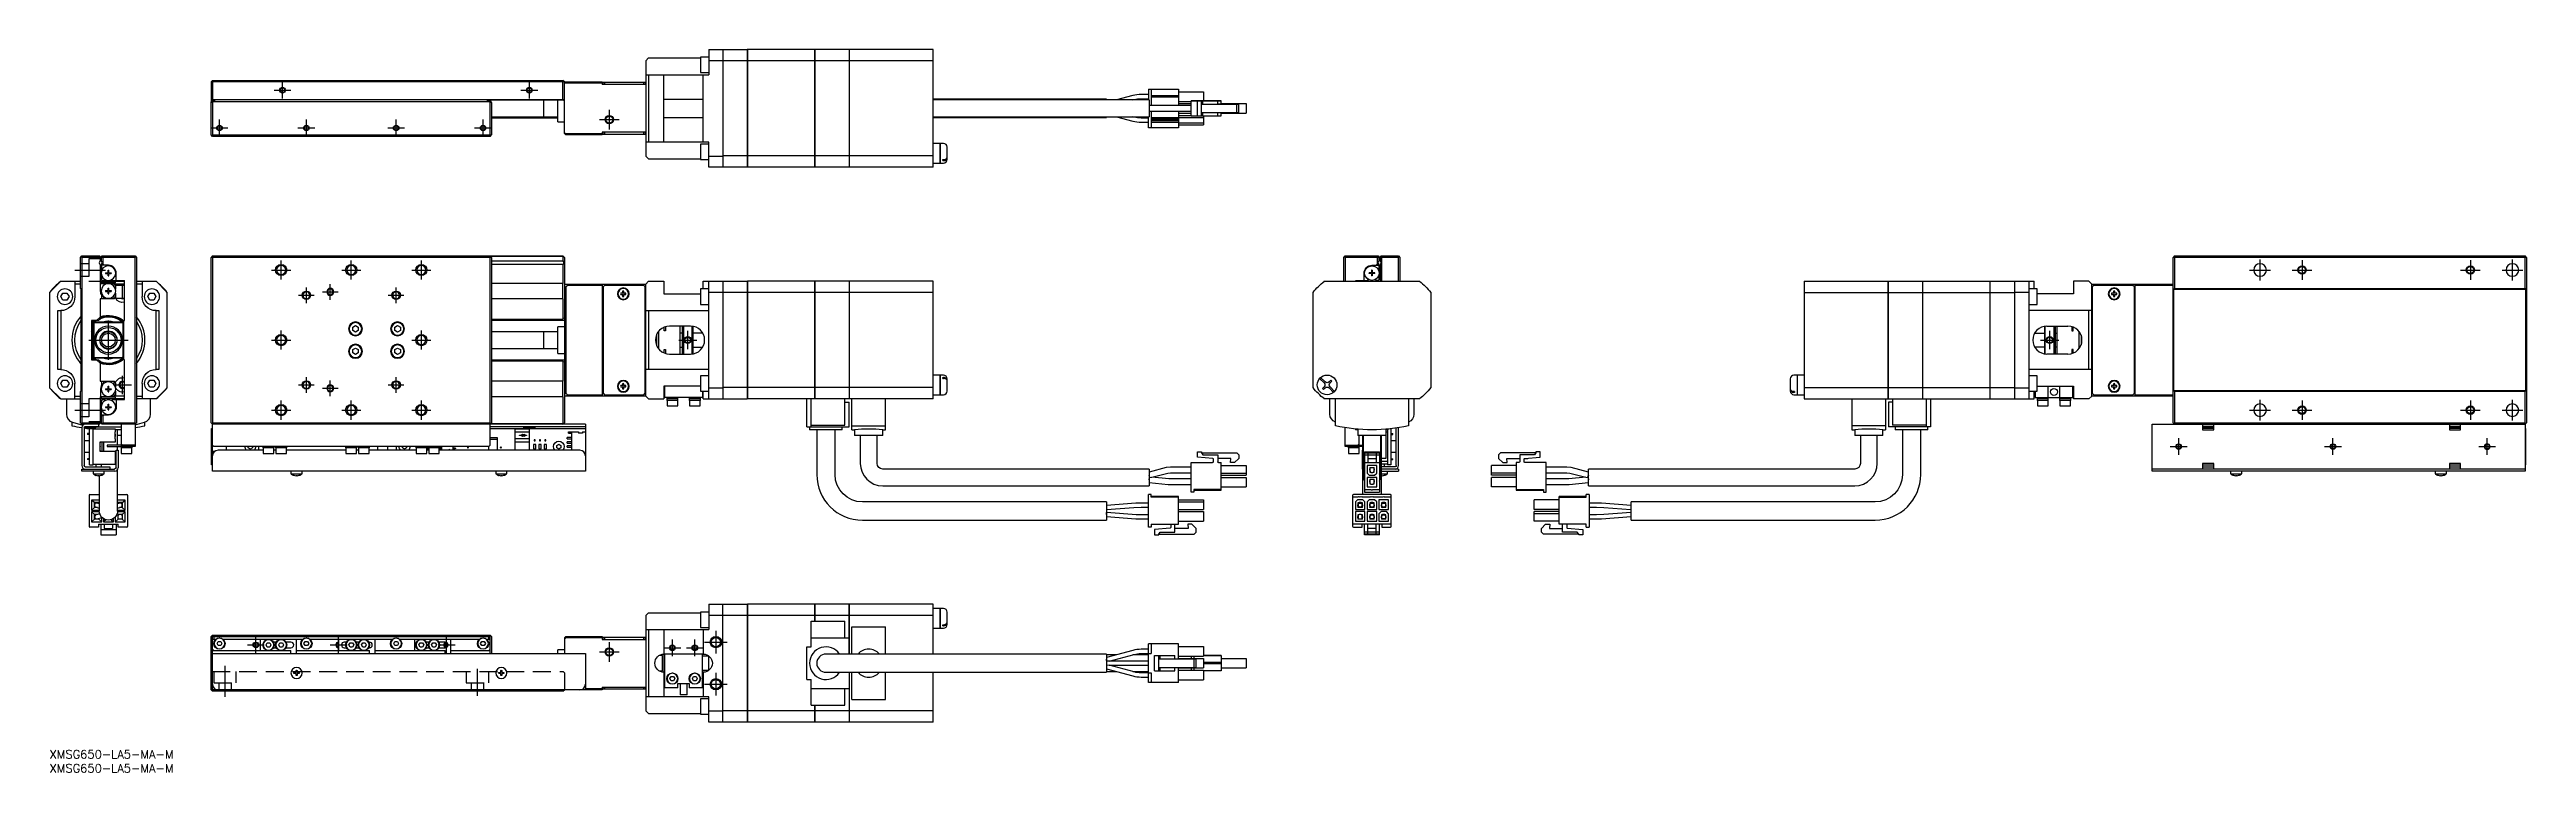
# Model space of a CAD drawing. Extents: x 0 to 883, y -8 to 250.
import ezdxf

# ---------------------------------------------------------------- set-up
doc = ezdxf.new("R2010")
doc.units = 0
doc.header["$LTSCALE"] = 0.5
doc.linetypes.add('CENTER', pattern=[50.8, 31.75, -6.35, 6.35, -6.35])
doc.linetypes.add('DASHED', pattern=[19.05, 12.7, -6.35])
for name, color, linetype in [('MSM_CENTER', 1, 'CENTER'), ('MSM_CONTINUOUS', 7, 'CONTINUOUS'), ('MSM_DASHED', 4, 'DASHED'), ('MSM_NARROW', 5, 'CONTINUOUS'), ('MSM_PART_NUMBER', 7, 'CONTINUOUS')]:
    doc.layers.add(name, color=color, linetype=linetype)
doc.styles.get("Standard").update_dxf_attribs({"font": 'txt.shx', "height": 1, "bigfont": 'bigfont.shx'})

# ---------------------------------------------------------------- blocks, each defined once
blk = doc.blocks.new('*U2')
at = {"layer": 'MSM_PART_NUMBER'}
blk.add_text('XMSG650-LA5-MA-M', height=3, dxfattribs=at).set_placement((0, -3))
blk = doc.blocks.new('*U3')
at = {"layer": 'MSM_PART_NUMBER'}
blk.add_text('XMSG650-LA5-MA-M', height=3, dxfattribs=at).set_placement((0, -8))

msp = doc.modelspace()

# ---------------------------------------------------------------- linework, layer by layer
at = {"layer": 'MSM_CENTER'}
for p, q in [((80.09, 235.45), (86.09, 235.45)), ((83.09, 232.45), (83.09, 238.45)), ((168.09, 235.45), (174.09, 235.45)), ((171.09, 232.45), (171.09, 238.45)), ((57.59, 221.95), (63.59, 221.95)), ((60.59, 218.95), (60.59, 224.95)), ((88.59, 221.95), (94.59, 221.95)), ((91.59, 218.95), (91.59, 224.95)), ((120.59, 221.95), (126.59, 221.95)), ((123.59, 218.95), (123.59, 224.95)), ((151.59, 221.95), (157.59, 221.95)), ((154.59, 218.95), (154.59, 224.95)), ((196.09, 224.95), (203.09, 224.95)), ((199.59, 228.45), (199.59, 221.45)), ((9, 171.28), (20, 171.28)), ((79.19, 171.28), (85.99, 171.28)), ((82.59, 167.88), (82.59, 174.68)), ((104.19, 171.28), (110.99, 171.28)), ((107.59, 167.88), (107.59, 174.68)), ((129.19, 171.28), (135.99, 171.28)), ((132.59, 167.88), (132.59, 174.68)), ((784.52, 171.28), (791.92, 171.28)), ((788.22, 167.58), (788.22, 174.98)), ((799.72, 171.28), (806.72, 171.28)), ((803.22, 174.78), (803.22, 167.78)), ((859.72, 171.28), (866.72, 171.28)), ((863.22, 174.78), (863.22, 167.78)), ((874.52, 171.28), (881.92, 171.28)), ((878.22, 167.58), (878.22, 174.98)), ((88.79, 162.28), (94.39, 162.28)), ((91.59, 159.48), (91.59, 165.08)), ((97.29, 163.48), (102.89, 163.48)), ((100.09, 160.68), (100.09, 166.28)), ((120.79, 162.28), (126.39, 162.28)), ((123.59, 159.48), (123.59, 165.08)), ((21, 139.28), (21, 153.28)), ((14, 146.28), (28, 146.28)), ((79.19, 146.28), (85.99, 146.28)), ((82.59, 142.88), (82.59, 149.68)), ((129.19, 146.28), (135.99, 146.28)), ((132.59, 142.88), (132.59, 149.68)), ((224.34, 146.28), (230.84, 146.28)), ((227.59, 143.03), (227.59, 149.53)), ((709.97, 146.28), (716.47, 146.28)), ((713.22, 143.03), (713.22, 149.53)), ((26, 127.03), (26, 133.53)), ((91.59, 127.48), (91.59, 133.08)), ((123.59, 127.48), (123.59, 133.08)), ((22.75, 130.28), (29.25, 130.28)), ((82.59, 117.88), (82.59, 124.68)), ((88.79, 130.28), (94.39, 130.28)), ((97.29, 129.08), (102.89, 129.08)), ((100.09, 126.28), (100.09, 131.88)), ((107.59, 117.88), (107.59, 124.68)), ((120.79, 130.28), (126.39, 130.28)), ((132.59, 117.88), (132.59, 124.68)), ((788.22, 117.58), (788.22, 124.98)), ((803.22, 124.78), (803.22, 117.78)), ((863.22, 124.78), (863.22, 117.78)), ((878.22, 117.58), (878.22, 124.98)), ((9, 121.28), (20, 121.28)), ((79.19, 121.28), (85.99, 121.28)), ((104.19, 121.28), (110.99, 121.28)), ((129.19, 121.28), (135.99, 121.28)), ((784.52, 121.28), (791.92, 121.28)), ((799.72, 121.28), (806.72, 121.28)), ((859.72, 121.28), (866.72, 121.28)), ((874.52, 121.28), (881.92, 121.28)), ((756.22, 108.28), (762.22, 108.28)), ((759.22, 105.28), (759.22, 111.28)), ((811.22, 108.28), (817.22, 108.28)), ((814.22, 105.28), (814.22, 111.28)), ((866.22, 108.28), (872.22, 108.28)), ((869.22, 105.28), (869.22, 111.28)), ((70.59, 37.5), (76.59, 37.5)), ((73.59, 34.5), (73.59, 40.5)), ((100.09, 37.5), (106.09, 37.5)), ((103.09, 34.5), (103.09, 40.5)), ((138.59, 37.5), (144.59, 37.5)), ((141.59, 34.5), (141.59, 40.5)), ((199.59, 38.5), (199.59, 31.5)), ((219.09, 36.5), (225.09, 36.5)), ((222.09, 33.5), (222.09, 39.5)), ((227.09, 36.5), (233.09, 36.5)), ((230.09, 33.5), (230.09, 39.5)), ((233.59, 38.5), (241.59, 38.5)), ((237.59, 42.5), (237.59, 34.5)), ((62.59, 19), (62.59, 30)), ((152.59, 19.3), (152.59, 28.93)), ((196.09, 35), (203.09, 35)), ((237.59, 27.5), (237.59, 19.5)), ((233.59, 23.5), (241.59, 23.5))]:
    msp.add_line(p, q, dxfattribs=at)
at = {"layer": 'MSM_CONTINUOUS'}
for p, q in [((235.09, 249.95), (248.79, 249.95)), ((235.09, 249.95), (235.09, 240.95)), ((240.09, 249.95), (240.09, 207.95)), ((248.79, 249.95), (248.79, 207.95)), ((248.84, 249.9), (248.79, 249.9)), ((272.79, 249.95), (248.84, 249.95)), ((248.84, 249.95), (248.84, 207.95)), ((272.79, 249.95), (272.79, 207.95)), ((272.84, 249.9), (272.79, 249.9)), ((285.09, 249.95), (272.84, 249.95)), ((272.84, 249.95), (272.84, 207.95)), ((285.09, 249.95), (285.09, 207.95)), ((285.14, 249.9), (285.09, 249.9)), ((285.14, 249.95), (285.14, 207.95)), ((315.09, 249.95), (285.14, 249.95)), ((315.09, 207.95), (315.09, 249.95)), ((57.59, 238.45), (58.09, 238.95)), ((57.84, 238.7), (58.09, 238.45)), ((58.09, 238.95), (183.09, 238.95)), ((183.59, 238.45), (183.09, 238.95)), ((183.09, 238.45), (183.34, 238.7)), ((213.59, 246.95), (212.59, 245.95)), ((212.59, 245.95), (212.59, 211.95)), ((212.59, 240.95), (235.09, 240.95)), ((213.59, 246.95), (232.09, 246.95)), ((213.59, 240.95), (213.59, 216.95)), ((219.09, 216.95), (219.09, 240.95)), ((235.09, 247.2), (232.09, 247.2)), ((232.09, 247.2), (232.09, 241.7)), ((232.09, 241.7), (235.09, 241.7)), ((233.09, 216.95), (233.09, 240.95)), ((240.09, 245.95), (235.09, 245.95)), ((248.79, 245.92), (240.09, 245.92)), ((248.84, 245.66), (248.79, 245.66)), ((272.79, 245.92), (248.84, 245.92)), ((272.84, 245.66), (272.79, 245.66)), ((285.09, 245.92), (272.84, 245.92)), ((285.14, 245.66), (285.09, 245.66)), ((315.09, 245.92), (285.14, 245.92)), ((57.59, 238.45), (57.59, 231.25)), ((183.19, 231.95), (57.59, 231.95)), ((58.99, 231.75), (57.59, 231.75)), ((57.59, 230.95), (57.99, 231.35)), ((57.69, 231.15), (57.59, 231.25)), ((57.59, 219.45), (57.59, 230.95)), ((57.69, 231.05), (57.69, 231.25)), ((58.09, 232.15), (57.89, 231.95)), ((58.69, 231.55), (57.99, 231.55)), ((57.99, 231.35), (58.09, 231.45)), ((57.99, 231.35), (58.09, 231.25)), ((183.09, 238.45), (58.09, 238.45)), ((58.09, 238.45), (58.09, 232.15)), ((58.09, 232.15), (183.09, 232.15)), ((58.09, 231.45), (157.09, 231.45)), ((157.09, 231.25), (58.09, 231.25)), ((58.09, 231.25), (58.09, 219.45)), ((58.99, 231.45), (58.99, 231.75)), ((156.19, 231.45), (156.19, 231.85)), ((183.09, 231.85), (156.19, 231.85)), ((157.19, 231.55), (156.49, 231.55)), ((157.09, 231.45), (157.19, 231.35)), ((157.09, 231.25), (157.19, 231.35)), ((157.09, 219.45), (157.09, 231.25)), ((157.19, 231.35), (157.59, 230.95)), ((157.49, 231.25), (157.49, 231.05)), ((157.59, 230.95), (157.59, 219.45)), ((176.29, 225.95), (176.29, 231.85)), ((181.29, 224.2), (181.29, 231.85)), ((183.09, 232.15), (183.09, 238.45)), ((183.09, 231.85), (183.59, 232.35)), ((183.24, 232), (183.09, 232.15)), ((183.59, 219.95), (183.59, 238.45)), ((183.59, 238.45), (197.09, 238.45)), ((197.09, 237.95), (183.59, 237.95)), ((197.09, 238.45), (197.09, 237.45)), ((212.59, 237.45), (197.09, 237.45)), ((197.39, 238.25), (212.39, 238.25)), ((197.39, 237.45), (197.39, 238.25)), ((197.89, 238.25), (197.89, 237.45)), ((211.89, 237.45), (211.89, 238.25)), ((212.39, 238.25), (212.39, 237.45)), ((233.09, 232.16), (219.09, 232.16)), ((376.84, 232.2), (315.09, 232.2)), ((392.09, 231.95), (315.09, 231.95)), ((376.84, 232.2), (376.84, 231.95)), ((386.33, 233.52), (380.47, 231.95)), ((386.26, 231.95), (386.72, 232.07)), ((386.72, 232.07), (386.72, 232.07)), ((391.84, 233.9), (389.21, 233.9)), ((389.21, 232.4), (391.84, 232.4)), ((391.84, 235.85), (391.84, 231.95)), ((391.84, 235.85), (402.54, 235.85)), ((392.09, 231.95), (392.09, 225.95)), ((399, 229.95), (392.09, 229.95)), ((398.47, 229.95), (392.09, 229.95)), ((392.84, 235.85), (392.84, 229.95)), ((402.54, 233.4), (392.84, 233.4)), ((402.54, 232.9), (392.84, 232.9)), ((399.73, 229.95), (398.47, 229.95)), ((399.19, 229.95), (399, 229.95)), ((407.09, 229.95), (399.19, 229.95)), ((407.09, 229.95), (399.73, 229.95)), ((402.54, 235.85), (402.54, 229.95)), ((402.54, 234.85), (411.44, 234.85)), ((402.54, 231.45), (407.09, 231.45)), ((402.54, 230.65), (407.09, 230.65)), ((407.09, 226.25), (407.09, 231.65)), ((408.09, 231.65), (407.09, 231.65)), ((407.09, 231.65), (407.09, 231.65)), ((407.09, 231.65), (414.74, 231.65)), ((417.79, 231.65), (408.09, 231.65)), ((414.86, 231.65), (409.29, 231.65)), ((409.29, 226.25), (409.29, 231.65)), ((409.29, 231.65), (410.79, 231.65)), ((410.79, 231.65), (411.29, 231.65)), ((410.79, 226.25), (410.79, 231.65)), ((410.79, 230.45), (423.39, 230.45)), ((410.79, 230.45), (411.29, 230.45)), ((411.29, 230.45), (411.29, 231.65)), ((411.29, 231.65), (416.54, 231.65)), ((411.29, 230.45), (416.54, 230.45)), ((411.44, 234.85), (411.44, 231.65)), ((414.74, 231.65), (415.04, 231.65)), ((415.04, 231.65), (414.86, 231.65)), ((416.54, 230.45), (416.54, 231.65)), ((416.54, 231.65), (416.84, 231.65)), ((416.84, 230.45), (416.54, 230.45)), ((421.22, 230.45), (416.54, 230.45)), ((416.84, 231.65), (417.79, 231.65)), ((417.79, 230.45), (417.79, 231.65)), ((417.79, 230.65), (426.69, 230.65)), ((417.79, 230.65), (426.69, 230.65)), ((417.79, 230.65), (426.69, 230.65)), ((422.59, 230.45), (421.09, 230.45)), ((421.09, 230.45), (421.22, 230.45)), ((424.09, 230.45), (422.59, 230.45)), ((423.39, 227.45), (423.39, 230.45)), ((423.39, 230.45), (424.09, 230.45)), ((424.09, 227.45), (424.09, 230.45)), ((426.69, 230.65), (426.69, 227.25)), ((157.59, 225.95), (181.29, 225.95)), ((181.29, 225.45), (157.59, 225.45)), ((181.29, 224.2), (183.59, 224.2)), ((219.09, 225.74), (233.09, 225.74)), ((315.09, 225.95), (392.09, 225.95)), ((315.09, 225.7), (376.84, 225.7)), ((376.84, 225.95), (376.84, 225.7)), ((380.47, 225.95), (386.33, 224.38)), ((386.72, 225.83), (386.26, 225.95)), ((391.84, 225.5), (389.21, 225.5)), ((389.21, 224), (391.84, 224)), ((391.84, 222.05), (391.84, 225.95)), ((402.54, 222.05), (391.84, 222.05)), ((392.09, 227.95), (398.47, 227.95)), ((392.84, 227.95), (392.84, 222.05)), ((402.54, 225.55), (392.84, 225.55)), ((402.54, 225.05), (392.84, 225.05)), ((402.54, 225), (392.84, 225)), ((402.54, 224.5), (392.84, 224.5)), ((402.54, 224.45), (392.84, 224.45)), ((402.54, 223.95), (392.84, 223.95)), ((398.47, 227.95), (399.73, 227.95)), ((399.73, 227.95), (407.09, 227.95)), ((402.54, 227.95), (402.54, 222.05)), ((402.54, 227.25), (407.09, 227.25)), ((402.54, 226.45), (407.09, 226.45)), ((402.54, 225.7), (411.44, 225.7)), ((402.54, 223.8), (411.44, 223.8)), ((402.54, 223.05), (411.44, 223.05)), ((407.09, 226.25), (409.29, 226.25)), ((409.29, 226.25), (410.79, 226.25)), ((410.79, 227.45), (423.39, 227.45)), ((410.79, 226.25), (411.29, 226.25)), ((411.29, 226.25), (411.29, 227.45)), ((411.29, 226.25), (416.54, 226.25)), ((411.44, 226.25), (411.44, 223.05)), ((416.54, 226.25), (416.54, 227.45)), ((416.54, 226.25), (416.84, 226.25)), ((416.84, 226.25), (417.79, 226.25)), ((417.79, 226.25), (417.79, 227.45)), ((417.79, 227.25), (426.69, 227.25)), ((423.39, 227.45), (424.09, 227.45)), ((58.09, 218.95), (57.59, 219.45)), ((58.09, 219.45), (57.84, 219.2)), ((58.09, 219.45), (157.09, 219.45)), ((157.09, 218.95), (58.09, 218.95)), ((157.09, 218.95), (157.59, 219.45)), ((157.34, 219.2), (157.09, 219.45)), ((183.59, 220.26), (184.2, 219.95)), ((184.09, 219.45), (183.59, 219.95)), ((197.09, 219.45), (184.09, 219.45)), ((184.2, 219.95), (184.7, 219.45)), ((184.2, 219.95), (197.09, 219.95)), ((197.09, 220.45), (197.09, 219.45)), ((212.59, 220.45), (197.09, 220.45)), ((197.39, 219.65), (197.39, 220.45)), ((212.39, 219.65), (197.39, 219.65)), ((197.89, 220.45), (197.89, 219.65)), ((211.89, 219.65), (211.89, 220.45)), ((212.39, 220.45), (212.39, 219.65)), ((235.09, 216.95), (212.59, 216.95)), ((235.09, 216.2), (232.09, 216.2)), ((232.09, 216.2), (232.09, 210.7)), ((235.09, 207.95), (235.09, 216.95)), ((248.79, 211.98), (240.09, 211.98)), ((248.84, 212.24), (248.79, 212.24)), ((272.79, 211.98), (248.84, 211.98)), ((272.84, 212.24), (272.79, 212.24)), ((285.09, 211.98), (272.84, 211.98)), ((285.14, 212.24), (285.09, 212.24)), ((315.09, 211.98), (285.14, 211.98)), ((317.59, 216.45), (315.09, 216.45)), ((317.59, 209.45), (317.59, 216.45)), ((317.64, 216.4), (317.59, 216.4)), ((318.79, 216.45), (317.64, 216.45)), ((317.64, 209.45), (317.64, 216.45)), ((320.09, 210.75), (320.09, 215.15)), ((212.59, 211.95), (213.59, 210.95)), ((213.59, 210.95), (232.09, 210.95)), ((232.09, 210.7), (235.09, 210.7)), ((235.09, 211.95), (240.09, 211.95)), ((248.79, 207.95), (235.09, 207.95)), ((248.84, 208), (248.79, 208)), ((272.79, 207.95), (248.84, 207.95)), ((272.84, 208), (272.79, 208)), ((285.09, 207.95), (272.84, 207.95)), ((285.14, 208), (285.09, 208)), ((315.09, 207.95), (285.14, 207.95)), ((315.09, 209.45), (317.59, 209.45)), ((317.59, 209.5), (317.64, 209.5)), ((317.64, 209.45), (318.79, 209.45)), ((318.59, 210.31), (318.59, 210.66)), ((318.59, 210.66), (318.79, 210.66)), ((318.59, 210.31), (318.79, 210.31)), ((11, 175.78), (11.5, 176.28)), ((11, 164.68), (11, 175.78)), ((11.5, 175.78), (11.25, 176.03)), ((11.5, 176.28), (17.8, 176.28)), ((18, 175.78), (11.5, 175.78)), ((11.5, 175.78), (11.5, 116.78)), ((17.8, 176.28), (18, 176.08)), ((18, 176.08), (18, 174.54)), ((18, 173.22), (18, 166.48)), ((18.6, 176.18), (18.5, 176.08)), ((18.5, 174.54), (18.5, 176.08)), ((18.5, 173.22), (18.5, 170.89)), ((21, 172.98), (18.5, 172.98)), ((18.5, 169.46), (18.5, 167.78)), ((18.6, 176.18), (18.7, 176.28)), ((19, 175.78), (18.6, 176.18)), ((19, 173.48), (18.65, 172.98)), ((18.7, 176.28), (30.5, 176.28)), ((19, 175.78), (19, 173.48)), ((30.5, 175.78), (19, 175.78)), ((19.5, 172.98), (19, 173.48)), ((20, 170.32), (20, 170.03)), ((20, 170.32), (20.79, 170.32)), ((20, 170.03), (20.79, 170.03)), ((20.53, 170.03), (20.53, 170.32)), ((20.85, 170.38), (20.85, 171.18)), ((20.85, 171.18), (21.14, 171.18)), ((21.14, 170.65), (20.85, 170.65)), ((20.85, 169.18), (20.85, 169.97)), ((20.85, 169.71), (21.14, 169.71)), ((20.85, 169.18), (21.14, 169.18)), ((21.14, 170.38), (21.14, 171.18)), ((21.14, 169.18), (21.14, 169.97)), ((21.2, 170.32), (22, 170.32)), ((21.2, 170.03), (22, 170.03)), ((21.47, 170.03), (21.47, 170.32)), ((22, 170.32), (22, 170.03)), ((22.54, 167.48), (22.33, 167.85)), ((23.8, 167.48), (23.8, 170.18)), ((30.5, 176.28), (31, 175.78)), ((30.75, 176.03), (30.5, 175.78)), ((30.5, 116.78), (30.5, 175.78)), ((31, 175.78), (31, 116.78)), ((58.09, 176.28), (57.59, 175.78)), ((57.59, 116.78), (57.59, 175.78)), ((57.84, 176.03), (58.09, 175.78)), ((58.09, 176.28), (183.09, 176.28)), ((58.09, 175.78), (58.09, 116.78)), ((157.09, 175.78), (58.09, 175.78)), ((157.59, 175.78), (157.09, 176.28)), ((157.09, 175.78), (157.34, 176.03)), ((157.09, 116.78), (157.09, 175.78)), ((183.19, 176.08), (157.29, 176.08)), ((157.59, 175.78), (157.59, 116.78)), ((157.59, 174.54), (183.19, 174.54)), ((183.19, 173.22), (157.59, 173.22)), ((183.24, 176.13), (183.09, 176.28)), ((183.19, 176.08), (183.24, 176.13)), ((183.19, 174.54), (183.19, 176.08)), ((183.19, 166.48), (183.19, 173.22)), ((183.24, 176.13), (183.59, 175.78)), ((183.59, 175.78), (183.59, 116.78)), ((461.54, 175.78), (462.04, 176.28)), ((461.54, 167.28), (461.54, 175.78)), ((462.04, 175.78), (461.79, 176.03)), ((462.04, 176.28), (473.84, 176.28)), ((462.04, 175.78), (462.04, 167.28)), ((473.54, 175.78), (462.04, 175.78)), ((468.74, 167.48), (468.74, 170.18)), ((469.99, 167.48), (470.21, 167.85)), ((470.54, 170.03), (470.54, 170.32)), ((471.33, 170.32), (470.54, 170.32)), ((471.33, 170.03), (470.54, 170.03)), ((471.07, 170.32), (471.07, 170.03)), ((471.39, 171.18), (471.39, 170.38)), ((471.68, 171.18), (471.39, 171.18)), ((471.68, 170.65), (471.39, 170.65)), ((471.39, 169.97), (471.39, 169.18)), ((471.39, 169.71), (471.68, 169.71)), ((471.68, 169.18), (471.39, 169.18)), ((471.54, 172.98), (474.04, 172.98)), ((471.68, 171.18), (471.68, 170.38)), ((471.68, 169.97), (471.68, 169.18)), ((472.54, 170.32), (471.74, 170.32)), ((472.54, 170.03), (471.74, 170.03)), ((472.01, 170.32), (472.01, 170.03)), ((472.54, 170.03), (472.54, 170.32)), ((473.54, 173.48), (473.04, 172.98)), ((473.94, 176.18), (473.54, 175.78)), ((473.54, 173.48), (473.54, 175.78)), ((473.89, 172.98), (473.54, 173.48)), ((473.84, 176.28), (473.94, 176.18)), ((474.04, 176.08), (473.94, 176.18)), ((474.04, 176.08), (474.04, 174.54)), ((474.04, 173.22), (474.04, 170.89)), ((474.04, 169.46), (474.04, 167.78)), ((474.54, 176.08), (474.59, 176.13)), ((474.54, 174.54), (474.54, 176.08)), ((474.54, 167.28), (474.54, 173.22)), ((474.59, 176.13), (474.74, 176.28)), ((474.59, 176.13), (474.94, 175.78)), ((474.74, 176.28), (481.04, 176.28)), ((474.94, 175.78), (474.94, 167.28)), ((481.04, 175.78), (474.94, 175.78)), ((481.04, 176.28), (481.54, 175.78)), ((481.29, 176.03), (481.04, 175.78)), ((481.04, 167.28), (481.04, 175.78)), ((481.54, 175.78), (481.54, 167.28)), ((757.72, 176.28), (757.22, 175.78)), ((757.22, 116.78), (757.22, 175.78)), ((757.47, 176.03), (757.72, 175.78)), ((757.72, 176.28), (882.72, 176.28)), ((882.72, 175.78), (757.72, 175.78)), ((757.72, 175.78), (757.72, 164.68)), ((883.22, 175.78), (882.72, 176.28)), ((882.72, 175.78), (882.97, 176.03)), ((882.72, 164.68), (882.72, 175.78)), ((883.22, 175.78), (883.22, 116.78)), ((4, 167.28), (0, 163.28)), ((0, 163.28), (0, 129.28)), ((4, 167.28), (11, 167.28)), ((4.06, 161.78), (4.78, 163.03)), ((4.78, 160.53), (4.06, 161.78)), ((4.78, 163.03), (6.22, 163.03)), ((6.22, 160.53), (4.78, 160.53)), ((6.22, 163.03), (6.94, 161.78)), ((6.94, 161.78), (6.22, 160.53)), ((9, 167.28), (9, 161.78)), ((11, 166.28), (9, 166.28)), ((11, 164.68), (11.3, 164.38)), ((11.3, 128.18), (11.3, 164.38)), ((18, 167.28), (26.7, 167.28)), ((18, 166.48), (19.46, 166.48)), ((18, 160.98), (18, 153.78)), ((23, 160.98), (18, 160.98)), ((18.2, 163.78), (18.2, 166.48)), ((18.5, 167.78), (18.8, 167.48)), ((18.5, 166.68), (18.5, 167.28)), ((23.5, 166.68), (18.5, 166.68)), ((18.7, 160.98), (18.7, 162.18)), ((18.8, 167.48), (19.46, 167.48)), ((19.2, 161.63), (19.2, 160.98)), ((19.54, 167.62), (19.46, 167.48)), ((19.46, 166.48), (19.67, 166.1)), ((19.58, 166.28), (19.57, 166.28)), ((20, 163.92), (20, 163.63)), ((20, 163.92), (20.79, 163.92)), ((20, 163.63), (20.79, 163.63)), ((20.53, 163.63), (20.53, 163.92)), ((20.85, 163.98), (20.85, 164.78)), ((20.85, 164.78), (21.14, 164.78)), ((21.14, 164.25), (20.85, 164.25)), ((20.85, 162.78), (20.85, 163.57)), ((20.85, 163.31), (21.14, 163.31)), ((20.85, 162.78), (21.14, 162.78)), ((21.14, 163.98), (21.14, 164.78)), ((21.14, 162.78), (21.14, 163.57)), ((21.2, 163.92), (22, 163.92)), ((21.2, 163.63), (22, 163.63)), ((21.47, 163.63), (21.47, 163.92)), ((22, 163.92), (22, 163.63)), ((22.43, 166.28), (22.42, 166.28)), ((22.46, 166.34), (22.54, 166.48)), ((22.54, 167.48), (26.7, 167.48)), ((23, 166.48), (22.54, 166.48)), ((23.5, 165.98), (23, 166.48)), ((23, 165.44), (23, 166.48)), ((23, 160.98), (23, 162.12)), ((23, 160.98), (23.5, 161.48)), ((26.7, 166.28), (23.2, 166.28)), ((23.5, 166.68), (23.5, 167.28)), ((23.5, 165.98), (23.5, 164.49)), ((26.7, 165.73), (23.5, 165.73)), ((23.5, 163.06), (23.5, 161.23)), ((23.5, 161.23), (26.7, 161.23)), ((26, 161.23), (26, 165.73)), ((26.7, 153.28), (26.7, 167.48)), ((31, 167.28), (38, 167.28)), ((33, 166.28), (31, 166.28)), ((33, 167.28), (33, 161.78)), ((35.06, 161.78), (35.78, 163.03)), ((35.78, 160.53), (35.06, 161.78)), ((35.78, 163.03), (37.22, 163.03)), ((37.22, 160.53), (35.78, 160.53)), ((37.22, 163.03), (37.94, 161.78)), ((37.94, 161.78), (37.22, 160.53)), ((42, 163.28), (38, 167.28)), ((42, 129.28), (42, 163.28)), ((183.19, 166.48), (157.59, 166.48)), ((183.19, 160.98), (157.59, 160.98)), ((183.09, 160.98), (183.09, 166.48)), ((183.19, 153.92), (183.19, 160.98)), ((183.59, 166.28), (212.59, 166.28)), ((184.09, 165.17), (183.59, 165.67)), ((184.7, 165.78), (184.09, 165.17)), ((184.09, 165.17), (184.09, 127.39)), ((184.2, 166.28), (184.7, 165.78)), ((197.09, 165.78), (184.7, 165.78)), ((197.09, 166.28), (197.09, 126.28)), ((197.89, 165.78), (197.39, 165.28)), ((197.39, 165.28), (197.39, 127.28)), ((211.89, 165.78), (197.89, 165.78)), ((204.35, 163.02), (203.67, 163.02)), ((203.67, 162.54), (204.35, 162.54)), ((204.35, 163.7), (204.35, 163.02)), ((204.35, 162.54), (204.35, 161.86)), ((204.83, 163.02), (204.83, 163.7)), ((205.51, 163.02), (204.83, 163.02)), ((204.83, 162.54), (205.51, 162.54)), ((204.83, 161.86), (204.83, 162.54)), ((212.39, 165.28), (211.89, 165.78)), ((212.39, 127.28), (212.39, 165.28)), ((213.59, 167.28), (212.59, 166.28)), ((212.59, 126.28), (212.59, 166.28)), ((213.59, 167.28), (219.09, 167.28)), ((219.09, 167.28), (219.09, 162.78)), ((219.09, 162.78), (232.09, 162.78)), ((235.09, 164.53), (232.09, 164.53)), ((232.09, 164.53), (232.09, 159.03)), ((232.09, 159.03), (235.09, 159.03)), ((233.09, 167.28), (248.79, 167.28)), ((233.09, 164.53), (233.09, 167.28)), ((235.09, 125.28), (235.09, 167.28)), ((240.09, 163.28), (235.09, 163.28)), ((240.09, 167.28), (240.09, 125.28)), ((248.79, 163.25), (240.09, 163.25)), ((248.79, 167.28), (248.79, 125.28)), ((248.84, 167.23), (248.79, 167.23)), ((248.84, 162.99), (248.79, 162.99)), ((248.84, 167.28), (248.84, 125.28)), ((272.79, 167.28), (248.84, 167.28)), ((272.79, 163.25), (248.84, 163.25)), ((272.79, 167.28), (272.79, 125.28)), ((272.84, 167.23), (272.79, 167.23)), ((272.84, 162.99), (272.79, 162.99)), ((315.09, 167.28), (272.84, 167.28)), ((272.84, 167.28), (272.84, 125.28)), ((285.09, 163.25), (272.84, 163.25)), ((285.09, 167.28), (285.09, 125.28)), ((285.14, 167.23), (285.09, 167.23)), ((285.14, 162.99), (285.09, 162.99)), ((285.14, 167.28), (285.14, 125.28)), ((315.09, 163.25), (285.14, 163.25)), ((315.09, 125.28), (315.09, 167.28)), ((450.67, 163.41), (450.54, 163.28)), ((450.54, 129.31), (450.54, 163.25)), ((454.54, 167.28), (454.41, 167.15)), ((454.57, 167.28), (488.51, 167.28)), ((465.84, 167.48), (469.99, 167.48)), ((465.84, 167.28), (465.84, 167.48)), ((473, 167.62), (473.08, 167.48)), ((473.74, 167.48), (473.08, 167.48)), ((473.74, 167.48), (474.04, 167.78)), ((488.67, 167.15), (488.54, 167.28)), ((492.54, 163.28), (492.41, 163.41)), ((492.54, 163.25), (492.54, 129.31)), ((625.72, 167.28), (655.67, 167.28)), ((625.72, 167.28), (625.72, 125.28)), ((625.72, 163.25), (655.67, 163.25)), ((655.67, 125.28), (655.67, 167.28)), ((655.67, 167.23), (655.72, 167.23)), ((655.67, 162.99), (655.72, 162.99)), ((655.72, 167.28), (667.97, 167.28)), ((655.72, 125.28), (655.72, 167.28)), ((655.72, 163.25), (667.97, 163.25)), ((667.97, 125.28), (667.97, 167.28)), ((667.97, 167.23), (668.02, 167.23)), ((667.97, 162.99), (668.02, 162.99)), ((668.02, 167.28), (691.97, 167.28)), ((668.02, 125.28), (668.02, 167.28)), ((668.02, 163.25), (691.97, 163.25)), ((691.97, 125.28), (691.97, 167.28)), ((691.97, 167.23), (692.02, 167.23)), ((691.97, 162.99), (692.02, 162.99)), ((692.02, 167.28), (707.72, 167.28)), ((692.02, 125.28), (692.02, 167.28)), ((692.02, 163.25), (700.72, 163.25)), ((700.72, 167.28), (700.72, 125.28)), ((705.72, 163.28), (700.72, 163.28)), ((705.72, 167.28), (705.72, 125.28)), ((708.72, 164.53), (705.72, 164.53)), ((705.72, 159.03), (708.72, 159.03)), ((707.72, 164.53), (707.72, 167.28)), ((708.72, 159.03), (708.72, 164.53)), ((721.72, 162.78), (708.72, 162.78)), ((727.22, 167.28), (721.72, 167.28)), ((721.72, 167.28), (721.72, 162.78)), ((728.22, 166.28), (727.22, 167.28)), ((728.22, 166.28), (757.22, 166.28)), ((728.22, 126.28), (728.22, 166.28)), ((728.42, 160.53), (728.22, 160.53)), ((728.92, 165.78), (728.42, 165.28)), ((728.42, 165.28), (728.42, 127.28)), ((742.92, 165.78), (728.92, 165.78)), ((735.98, 163.02), (735.3, 163.02)), ((735.3, 162.54), (735.98, 162.54)), ((735.98, 163.7), (735.98, 163.02)), ((735.98, 162.54), (735.98, 161.86)), ((736.46, 163.02), (736.46, 163.7)), ((737.14, 163.02), (736.46, 163.02)), ((736.46, 162.54), (737.14, 162.54)), ((736.46, 161.86), (736.46, 162.54)), ((743.42, 165.28), (742.92, 165.78)), ((743.42, 127.28), (743.42, 165.28)), ((743.72, 160.53), (743.42, 160.53)), ((743.72, 160.03), (743.42, 160.03)), ((743.72, 126.28), (743.72, 166.28)), ((757.22, 165.78), (743.72, 165.78)), ((757.42, 164.38), (757.72, 164.68)), ((883.02, 164.38), (757.42, 164.38)), ((757.42, 164.38), (757.42, 128.18)), ((757.72, 164.68), (882.72, 164.68)), ((882.72, 164.68), (883.02, 164.38)), ((883.02, 128.18), (883.02, 164.38)), ((3, 156.78), (4, 156.78)), ((3, 135.78), (3, 156.78)), ((4, 156.78), (4, 135.78)), ((15, 153.28), (15, 139.28)), ((17.5, 153.28), (15, 153.28)), ((15.5, 151.98), (15.8, 152.28)), ((15.5, 140.58), (15.5, 151.98)), ((16, 152.48), (15.8, 152.28)), ((15.8, 152.28), (15.8, 140.28)), ((16, 152.48), (16.3, 152.78)), ((26, 152.48), (16, 152.48)), ((16.3, 152.78), (25.7, 152.78)), ((16.79, 153.28), (18, 154.48)), ((18, 153.78), (17.5, 153.28)), ((25.7, 152.78), (26.5, 151.98)), ((26.2, 140.28), (26.2, 152.28)), ((26.5, 153.28), (26.7, 153.28)), ((26.5, 139.28), (26.5, 153.28)), ((38, 156.78), (39, 156.78)), ((38, 135.78), (38, 156.78)), ((39, 156.78), (39, 135.78)), ((108.09, 150.86), (109.09, 151.43)), ((108.09, 149.7), (108.09, 150.86)), ((109.09, 151.43), (110.09, 150.86)), ((110.09, 150.86), (110.09, 149.7)), ((123.09, 150.86), (124.09, 151.43)), ((123.09, 149.7), (123.09, 150.86)), ((124.09, 151.43), (125.09, 150.86)), ((125.09, 150.86), (125.09, 149.7)), ((157.59, 153.78), (183.09, 153.78)), ((183.59, 153.28), (157.59, 153.28)), ((183.59, 151.03), (181.29, 151.03)), ((181.29, 141.53), (181.29, 151.03)), ((183.09, 153.78), (183.19, 153.92)), ((183.09, 153.28), (183.09, 153.78)), ((183.59, 154.08), (183.19, 153.92)), ((197.39, 156.28), (197.09, 156.28)), ((197.09, 154.53), (197.39, 154.53)), ((197.29, 151.28), (197.09, 151.08)), ((197.39, 151.28), (197.29, 151.28)), ((197.29, 151.28), (197.29, 141.28)), ((212.59, 156.28), (212.39, 156.28)), ((212.59, 153.78), (212.39, 153.78)), ((212.59, 156.78), (235.09, 156.78)), ((213.59, 156.78), (213.59, 135.78)), ((219.19, 149.61), (219.19, 150.9)), ((219.69, 151.08), (219.69, 149.61)), ((228.59, 151.28), (221.09, 151.28)), ((224.89, 141.28), (224.89, 151.28)), ((225.59, 151.28), (225.59, 141.28)), ((226.09, 151.28), (226.09, 141.28)), ((229.19, 141.31), (229.19, 151.24)), ((229.39, 151.21), (229.39, 141.34)), ((728.22, 156.78), (705.72, 156.78)), ((711.42, 151.21), (711.42, 141.34)), ((711.62, 141.31), (711.62, 151.24)), ((712.22, 151.28), (719.72, 151.28)), ((714.72, 151.28), (714.72, 141.28)), ((715.22, 151.28), (715.22, 141.28)), ((715.92, 141.28), (715.92, 151.28)), ((721.12, 151.08), (721.12, 149.61)), ((721.62, 149.61), (721.62, 150.9)), ((727.22, 135.78), (727.22, 156.78)), ((728.42, 156.28), (728.22, 156.28)), ((728.42, 153.78), (728.22, 153.78)), ((743.42, 154.53), (743.72, 154.53)), ((743.52, 151.28), (743.42, 151.28)), ((743.72, 151.08), (743.52, 151.28)), ((743.52, 141.28), (743.52, 151.28)), ((18.04, 145.22), (18.04, 145.21)), ((19.56, 143.48), (19.62, 143.48)), ((19.69, 143.41), (19.62, 143.48)), ((22.37, 143.48), (22.31, 143.41)), ((22.37, 143.48), (22.44, 143.48)), ((23.97, 145.21), (23.97, 145.21)), ((24.2, 149.25), (24.2, 149.44)), ((24.2, 149.25), (24.42, 149.03)), ((24.42, 143.53), (24.2, 143.3)), ((24.2, 143.11), (24.2, 143.3)), ((24.42, 149.2), (24.42, 149.03)), ((24.42, 149.03), (24.56, 149.03)), ((24.56, 143.53), (24.42, 143.53)), ((24.42, 143.53), (24.42, 143.36)), ((24.56, 149.03), (24.56, 149.03)), ((109.09, 149.12), (108.09, 149.7)), ((108.09, 142.86), (109.09, 143.43)), ((108.09, 141.7), (108.09, 142.86)), ((109.09, 141.12), (108.09, 141.7)), ((110.09, 149.7), (109.09, 149.12)), ((109.09, 143.43), (110.09, 142.86)), ((110.09, 141.7), (109.09, 141.12)), ((110.09, 142.86), (110.09, 141.7)), ((124.09, 149.12), (123.09, 149.7)), ((123.09, 142.86), (124.09, 143.43)), ((123.09, 141.7), (123.09, 142.86)), ((124.09, 141.12), (123.09, 141.7)), ((125.09, 149.7), (124.09, 149.12)), ((124.09, 143.43), (125.09, 142.86)), ((125.09, 141.7), (124.09, 141.12)), ((125.09, 142.86), (125.09, 141.7)), ((181.29, 149.28), (157.59, 149.28)), ((157.59, 143.28), (181.29, 143.28)), ((176.29, 143.28), (176.29, 149.28)), ((181.29, 141.53), (183.59, 141.53)), ((197.09, 141.48), (197.29, 141.28)), ((216.39, 147.53), (216.25, 147.53)), ((216.25, 145.03), (216.39, 145.03)), ((216.39, 147.98), (216.39, 144.57)), ((217.19, 149.41), (217.19, 143.15)), ((219.69, 149.63), (219.19, 149.63)), ((219.69, 149.61), (219.19, 149.61)), ((219.19, 142.94), (219.69, 142.94)), ((219.19, 141.65), (219.19, 142.94)), ((219.19, 142.93), (219.69, 142.93)), ((219.69, 142.94), (219.69, 141.48)), ((225.59, 148.78), (224.89, 148.78)), ((224.89, 143.78), (225.59, 143.78)), ((232.92, 148.78), (229.39, 148.78)), ((229.39, 143.78), (232.92, 143.78)), ((707.89, 148.78), (711.42, 148.78)), ((711.42, 143.78), (707.89, 143.78)), ((715.22, 148.78), (715.92, 148.78)), ((715.92, 143.78), (715.22, 143.78)), ((721.12, 149.63), (721.62, 149.63)), ((721.12, 149.61), (721.62, 149.61)), ((721.62, 142.94), (721.12, 142.94)), ((721.12, 142.94), (721.12, 141.48)), ((721.62, 142.93), (721.12, 142.93)), ((721.62, 141.65), (721.62, 142.94)), ((723.62, 149.41), (723.62, 143.15)), ((724.42, 147.98), (724.42, 144.57)), ((724.42, 147.53), (724.56, 147.53)), ((724.56, 145.03), (724.42, 145.03)), ((743.52, 141.28), (743.72, 141.48)), ((4, 135.78), (3, 135.78)), ((15, 139.28), (17.5, 139.28)), ((15.8, 140.28), (15.5, 140.58)), ((15.8, 140.28), (16, 140.08)), ((16.3, 139.78), (16, 140.08)), ((16, 140.08), (26, 140.08)), ((25.7, 139.78), (16.3, 139.78)), ((18, 138.07), (16.79, 139.28)), ((17.5, 139.28), (18, 138.78)), ((18, 138.78), (18, 131.58)), ((26, 140.08), (25.7, 139.78)), ((26, 140.08), (26.2, 140.28)), ((26.5, 140.58), (26.2, 140.28)), ((26.7, 139.28), (26.5, 139.28)), ((26.7, 125.08), (26.7, 139.28)), ((39, 135.78), (38, 135.78)), ((157.59, 139.28), (183.59, 139.28)), ((183.09, 138.78), (157.59, 138.78)), ((183.09, 138.78), (183.09, 139.28)), ((183.19, 138.64), (183.09, 138.78)), ((183.19, 138.64), (183.59, 138.47)), ((183.19, 131.58), (183.19, 138.64)), ((197.39, 138.03), (197.09, 138.03)), ((197.09, 136.28), (197.39, 136.28)), ((197.29, 141.28), (197.39, 141.28)), ((212.39, 138.78), (212.59, 138.78)), ((212.39, 136.28), (212.59, 136.28)), ((235.09, 135.78), (212.59, 135.78)), ((221.09, 141.28), (228.59, 141.28)), ((235.09, 133.53), (232.09, 133.53)), ((232.09, 133.53), (232.09, 128.03)), ((317.59, 133.78), (315.09, 133.78)), ((317.59, 126.78), (317.59, 133.78)), ((317.64, 133.73), (317.59, 133.73)), ((318.79, 133.78), (317.64, 133.78)), ((317.64, 126.78), (317.64, 133.78)), ((318.59, 132.57), (318.59, 132.92)), ((318.59, 132.92), (318.79, 132.92)), ((318.59, 132.57), (318.79, 132.57)), ((454.48, 130.98), (452.89, 132.57)), ((453.25, 132.92), (454.83, 131.34)), ((623.17, 133.78), (622.02, 133.78)), ((623.17, 133.78), (623.17, 126.78)), ((623.22, 133.73), (623.17, 133.73)), ((625.72, 133.78), (623.22, 133.78)), ((623.22, 133.78), (623.22, 126.78)), ((728.22, 135.78), (705.72, 135.78)), ((708.72, 133.53), (705.72, 133.53)), ((708.72, 128.03), (708.72, 133.53)), ((719.72, 141.28), (712.22, 141.28)), ((728.22, 138.78), (728.42, 138.78)), ((728.22, 136.28), (728.42, 136.28)), ((743.42, 141.28), (743.52, 141.28)), ((743.72, 138.03), (743.42, 138.03)), ((743.42, 132.53), (743.72, 132.53)), ((0, 129.28), (4, 125.28)), ((4, 125.28), (11, 125.28)), ((4.06, 130.78), (4.78, 132.03)), ((4.78, 129.53), (4.06, 130.78)), ((4.78, 132.03), (6.22, 132.03)), ((6.22, 129.53), (4.78, 129.53)), ((6, 125.28), (6, 119.86)), ((6.22, 132.03), (6.94, 130.78)), ((6.94, 130.78), (6.22, 129.53)), ((9, 125.28), (9, 130.78)), ((9, 126.28), (11, 126.28)), ((11.3, 128.18), (11, 127.88)), ((11, 116.78), (11, 127.88)), ((18, 131.58), (23, 131.58)), ((18, 126.08), (18, 116.48)), ((19.46, 126.08), (18, 126.08)), ((26.7, 125.28), (18, 125.28)), ((18.2, 128.78), (18.2, 126.08)), ((23.5, 125.88), (18.5, 125.88)), ((18.5, 125.28), (18.5, 125.88)), ((18.8, 125.08), (18.5, 124.78)), ((18.5, 123.09), (18.5, 124.78)), ((18.7, 130.37), (18.7, 131.58)), ((18.8, 125.08), (19.46, 125.08)), ((19.2, 131.58), (19.2, 130.92)), ((19.67, 126.45), (19.46, 126.08)), ((19.46, 125.08), (19.54, 124.94)), ((19.58, 126.28), (19.57, 126.28)), ((20, 128.92), (20, 128.63)), ((20, 128.92), (20.79, 128.92)), ((20, 128.63), (20.79, 128.63)), ((20.53, 128.63), (20.53, 128.92)), ((20.85, 128.98), (20.85, 129.78)), ((20.85, 129.78), (21.14, 129.78)), ((21.14, 129.25), (20.85, 129.25)), ((20.85, 127.78), (20.85, 128.57)), ((20.85, 128.31), (21.14, 128.31)), ((20.85, 127.78), (21.14, 127.78)), ((21.14, 128.98), (21.14, 129.78)), ((21.14, 127.78), (21.14, 128.57)), ((21.2, 128.92), (22, 128.92)), ((21.2, 128.63), (22, 128.63)), ((21.47, 128.63), (21.47, 128.92)), ((22, 128.92), (22, 128.63)), ((22.33, 124.7), (22.54, 125.08)), ((22.43, 126.28), (22.42, 126.28)), ((22.54, 126.08), (22.46, 126.22)), ((23, 126.08), (22.54, 126.08)), ((22.54, 125.08), (26.7, 125.08)), ((23.5, 131.08), (23, 131.58)), ((23, 130.44), (23, 131.58)), ((23, 126.08), (23, 127.12)), ((23, 126.08), (23.5, 126.58)), ((26.7, 126.28), (23.2, 126.28)), ((23.5, 131.08), (23.5, 129.49)), ((23.5, 128.06), (23.5, 126.58)), ((23.5, 125.28), (23.5, 125.88)), ((23.8, 125.08), (23.8, 122.38)), ((31, 126.28), (33, 126.28)), ((38, 125.28), (31, 125.28)), ((33, 130.78), (33, 125.28)), ((35.06, 130.78), (35.78, 132.03)), ((35.78, 129.53), (35.06, 130.78)), ((35.78, 132.03), (37.22, 132.03)), ((37.22, 129.53), (35.78, 129.53)), ((36, 119.86), (36, 125.28)), ((37.22, 132.03), (37.94, 130.78)), ((37.94, 130.78), (37.22, 129.53)), ((38, 125.28), (42, 129.28)), ((183.19, 131.58), (157.59, 131.58)), ((183.19, 126.08), (157.59, 126.08)), ((183.09, 126.08), (183.09, 131.58)), ((183.19, 116.48), (183.19, 126.08)), ((183.59, 126.89), (184.09, 127.39)), ((212.59, 126.28), (183.59, 126.28)), ((184.09, 127.39), (184.7, 126.78)), ((184.7, 126.78), (184.2, 126.28)), ((184.7, 126.78), (197.09, 126.78)), ((197.39, 127.28), (197.89, 126.78)), ((197.89, 126.78), (211.89, 126.78)), ((204.35, 130.02), (203.67, 130.02)), ((203.67, 129.54), (204.35, 129.54)), ((204.35, 130.7), (204.35, 130.02)), ((204.35, 129.54), (204.35, 128.86)), ((204.83, 130.02), (204.83, 130.7)), ((205.51, 130.02), (204.83, 130.02)), ((204.83, 128.86), (204.83, 129.54)), ((204.83, 129.54), (205.51, 129.54)), ((211.89, 126.78), (212.39, 127.28)), ((212.59, 126.28), (213.59, 125.28)), ((213.59, 125.28), (219.09, 125.28)), ((232.09, 129.78), (219.09, 129.78)), ((219.09, 129.78), (219.09, 125.28)), ((219.39, 125.78), (219.39, 129.78)), ((232.79, 125.78), (219.39, 125.78)), ((220.09, 125.78), (220.09, 124.78)), ((224.09, 125.28), (220.09, 125.28)), ((224.09, 124.78), (220.09, 124.78)), ((220.19, 124.78), (220.19, 122.78)), ((223.99, 122.78), (223.99, 124.78)), ((224.09, 124.78), (224.09, 125.78)), ((228.09, 125.78), (228.09, 124.78)), ((232.09, 125.28), (228.09, 125.28)), ((232.09, 124.78), (228.09, 124.78)), ((228.19, 124.78), (228.19, 122.78)), ((231.99, 122.78), (231.99, 124.78)), ((232.09, 128.03), (235.09, 128.03)), ((232.09, 124.78), (232.09, 125.78)), ((232.79, 128.03), (232.79, 125.78)), ((233.09, 125.28), (233.09, 128.03)), ((233.09, 125.28), (248.79, 125.28)), ((235.09, 129.28), (240.09, 129.28)), ((248.79, 129.31), (240.09, 129.31)), ((248.84, 129.56), (248.79, 129.56)), ((248.84, 125.33), (248.79, 125.33)), ((272.79, 129.31), (248.84, 129.31)), ((285.09, 125.28), (248.84, 125.28)), ((270.09, 115.28), (270.09, 125.28)), ((271.59, 115.28), (271.59, 125.28)), ((272.84, 129.56), (272.79, 129.56)), ((272.84, 125.33), (272.79, 125.33)), ((285.09, 129.31), (272.84, 129.31)), ((283.59, 115.88), (283.59, 125.28)), ((283.59, 124.08), (285.09, 124.08)), ((285.14, 129.56), (285.09, 129.56)), ((285.14, 125.33), (285.09, 125.33)), ((285.09, 115.28), (285.09, 124.08)), ((315.09, 129.31), (285.14, 129.31)), ((315.09, 125.28), (285.14, 125.28)), ((286.09, 114.28), (286.09, 125.28)), ((298.09, 114.28), (298.09, 125.28)), ((315.09, 126.78), (317.59, 126.78)), ((317.59, 126.83), (317.64, 126.83)), ((317.64, 126.78), (318.79, 126.78)), ((320.09, 128.08), (320.09, 132.48)), ((450.54, 129.28), (450.67, 129.15)), ((453.88, 128.97), (454.48, 129.57)), ((454.23, 128.62), (453.88, 128.97)), ((454.83, 129.22), (454.23, 128.62)), ((454.41, 125.41), (454.54, 125.28)), ((488.51, 125.28), (454.57, 125.28)), ((456.25, 131.34), (456.85, 131.94)), ((457.83, 127.63), (456.25, 129.22)), ((456.54, 119.86), (456.54, 125.28)), ((457.2, 131.59), (456.6, 130.98)), ((456.6, 129.57), (458.18, 127.99)), ((456.85, 131.94), (457.2, 131.59)), ((458.54, 115.71), (458.54, 125.28)), ((484.54, 125.28), (484.54, 115.71)), ((486.54, 125.28), (486.54, 119.86)), ((488.54, 125.28), (488.67, 125.41)), ((492.41, 129.15), (492.54, 129.28)), ((620.72, 132.48), (620.72, 128.08)), ((622.22, 127.99), (622.02, 127.99)), ((622.22, 127.63), (622.02, 127.63)), ((622.02, 126.78), (623.17, 126.78)), ((622.22, 127.99), (622.22, 127.63)), ((623.17, 126.83), (623.22, 126.83)), ((623.22, 126.78), (625.72, 126.78)), ((625.72, 129.31), (655.67, 129.31)), ((625.72, 125.28), (655.67, 125.28)), ((642.72, 125.28), (642.72, 114.28)), ((654.72, 125.28), (654.72, 114.28)), ((655.67, 129.56), (655.72, 129.56)), ((655.67, 125.33), (655.72, 125.33)), ((655.72, 129.31), (667.97, 129.31)), ((655.72, 125.28), (691.97, 125.28)), ((655.72, 124.08), (655.72, 115.28)), ((657.22, 124.08), (655.72, 124.08)), ((657.22, 125.28), (657.22, 115.88)), ((667.97, 129.56), (668.02, 129.56)), ((667.97, 125.33), (668.02, 125.33)), ((668.02, 129.31), (691.97, 129.31)), ((669.22, 125.28), (669.22, 115.28)), ((670.72, 125.28), (670.72, 115.28)), ((691.97, 129.56), (692.02, 129.56)), ((691.97, 125.33), (692.02, 125.33)), ((692.02, 129.31), (700.72, 129.31)), ((692.02, 125.28), (707.72, 125.28)), ((700.72, 129.28), (705.72, 129.28)), ((705.72, 128.03), (708.72, 128.03)), ((707.72, 125.28), (707.72, 128.03)), ((708.02, 128.03), (708.02, 125.78)), ((708.02, 125.78), (721.42, 125.78)), ((708.72, 129.78), (721.72, 129.78)), ((708.72, 125.78), (708.72, 124.78)), ((712.72, 125.28), (708.72, 125.28)), ((712.72, 124.78), (708.72, 124.78)), ((708.82, 124.78), (708.82, 122.78)), ((712.62, 122.78), (712.62, 124.78)), ((712.72, 124.78), (712.72, 129.78)), ((716.72, 129.78), (716.72, 124.78)), ((720.72, 125.28), (716.72, 125.28)), ((720.72, 124.78), (716.72, 124.78)), ((716.82, 124.78), (716.82, 122.78)), ((720.62, 122.78), (720.62, 124.78)), ((720.72, 124.78), (720.72, 125.78)), ((721.42, 125.78), (721.42, 129.78)), ((721.72, 129.78), (721.72, 125.28)), ((727.22, 125.28), (721.72, 125.28)), ((727.22, 125.28), (728.22, 126.28)), ((728.22, 132.03), (728.42, 132.03)), ((757.22, 126.28), (728.22, 126.28)), ((728.42, 127.28), (728.92, 126.78)), ((728.92, 126.78), (742.92, 126.78)), ((735.98, 130.02), (735.3, 130.02)), ((735.3, 129.54), (735.98, 129.54)), ((735.98, 130.7), (735.98, 130.02)), ((735.98, 129.54), (735.98, 128.86)), ((736.46, 130.02), (736.46, 130.7)), ((737.14, 130.02), (736.46, 130.02)), ((736.46, 129.54), (737.14, 129.54)), ((736.46, 128.86), (736.46, 129.54)), ((742.92, 126.78), (743.42, 127.28)), ((743.42, 132.03), (743.72, 132.03)), ((743.72, 126.78), (757.22, 126.78)), ((883.02, 128.18), (757.42, 128.18)), ((757.72, 127.88), (757.42, 128.18)), ((882.72, 127.88), (757.72, 127.88)), ((757.72, 127.88), (757.72, 116.78)), ((883.02, 128.18), (882.72, 127.88)), ((882.72, 116.78), (882.72, 127.88)), ((8, 117.03), (8, 115.71)), ((8.17, 116.97), (11.85, 115.92)), ((11.5, 116.28), (11, 116.78)), ((11.25, 116.53), (11.5, 116.78)), ((11.5, 116.78), (18, 116.78)), ((17.8, 116.28), (11.5, 116.28)), ((11.5, 115.08), (11.5, 101.48)), ((12.3, 115.08), (12.3, 101.48)), ((12.35, 115.28), (12.5, 115.28)), ((12.5, 115.42), (12.5, 114.98)), ((16.5, 114.98), (12.5, 114.98)), ((12.7, 115.48), (17.5, 115.48)), ((15.18, 114.98), (15.18, 114.78)), ((16.5, 114.98), (16.5, 115.48)), ((16.5, 115.28), (25.5, 115.28)), ((17.5, 116.28), (17.5, 115.48)), ((18, 116.48), (17.8, 116.28)), ((18.5, 116.48), (18.5, 121.66)), ((18.5, 119.58), (21, 119.58)), ((18.5, 116.48), (18.6, 116.38)), ((18.6, 116.38), (19, 116.78)), ((18.7, 116.28), (18.6, 116.38)), ((18.65, 119.58), (19, 119.08)), ((30.5, 116.28), (18.7, 116.28)), ((19, 119.08), (19.5, 119.58)), ((19, 119.08), (19, 116.78)), ((19, 116.78), (30.5, 116.78)), ((20, 122.52), (20, 122.23)), ((20, 122.52), (20.79, 122.52)), ((20, 122.23), (20.79, 122.23)), ((20.53, 122.23), (20.53, 122.52)), ((20.85, 122.58), (20.85, 123.38)), ((20.85, 123.38), (21.14, 123.38)), ((21.14, 122.85), (20.85, 122.85)), ((20.85, 121.38), (20.85, 122.17)), ((20.85, 121.91), (21.14, 121.91)), ((20.85, 121.38), (21.14, 121.38)), ((21.14, 122.58), (21.14, 123.38)), ((21.14, 121.38), (21.14, 122.17)), ((21.2, 122.52), (22, 122.52)), ((21.2, 122.23), (22, 122.23)), ((21.47, 122.23), (21.47, 122.52)), ((22, 122.52), (22, 122.23)), ((25.5, 116.28), (25.5, 107.78)), ((30.5, 116.02), (33.83, 116.97)), ((31, 116.78), (30.5, 116.28)), ((30.5, 116.78), (30.75, 116.53)), ((30.5, 116.28), (30.5, 108.28)), ((34, 115.71), (34, 117.03)), ((57.59, 116.78), (58.09, 116.28)), ((58.09, 116.78), (57.84, 116.53)), ((58.09, 116.78), (157.09, 116.78)), ((191.09, 116.28), (58.09, 116.28)), ((58.09, 99.48), (58.09, 116.28)), ((157.09, 116.28), (157.59, 116.78)), ((157.34, 116.53), (157.09, 116.78)), ((157.09, 108.78), (157.09, 116.28)), ((157.09, 115.48), (191.09, 115.48)), ((157.29, 116.48), (183.19, 116.48)), ((169.09, 114.78), (169.09, 115.48)), ((173.09, 114.98), (169.09, 114.98)), ((173.09, 115.48), (173.09, 114.78)), ((183.09, 116.28), (183.24, 116.43)), ((183.24, 116.43), (183.19, 116.48)), ((183.59, 116.78), (183.24, 116.43)), ((191.09, 116.28), (191.09, 99.48)), ((220.19, 122.78), (223.99, 122.78)), ((228.19, 122.78), (231.99, 122.78)), ((270.09, 115.28), (285.09, 115.28)), ((271.02, 115.28), (271.02, 114.28)), ((271.59, 115.88), (283.59, 115.88)), ((282.66, 114.28), (282.66, 115.28)), ((286.09, 115.71), (298.09, 115.71)), ((462.04, 108.28), (462.04, 115.04)), ((480.24, 101.48), (480.24, 114.92)), ((481.04, 101.48), (481.04, 115.04)), ((654.72, 115.71), (642.72, 115.71)), ((670.72, 115.28), (655.72, 115.28)), ((669.22, 115.88), (657.22, 115.88)), ((658.15, 115.28), (658.15, 114.28)), ((669.79, 114.28), (669.79, 115.28)), ((708.82, 122.78), (712.62, 122.78)), ((716.82, 122.78), (720.62, 122.78)), ((749.72, 116.28), (882.72, 116.28)), ((749.72, 99.48), (749.72, 116.28)), ((757.22, 116.78), (757.72, 116.28)), ((757.72, 116.78), (757.47, 116.53)), ((757.72, 116.78), (882.72, 116.78)), ((767.72, 116.28), (767.72, 114.28)), ((768.67, 115.48), (767.72, 115.48)), ((771.72, 114.98), (767.72, 114.98)), ((770.78, 115.48), (768.67, 115.48)), ((771.72, 115.48), (770.78, 115.48)), ((771.72, 114.28), (771.72, 116.28)), ((855.72, 116.28), (855.72, 114.28)), ((856.67, 115.48), (855.72, 115.48)), ((859.72, 114.98), (855.72, 114.98)), ((858.78, 115.48), (856.67, 115.48)), ((859.72, 115.48), (858.78, 115.48)), ((859.72, 114.28), (859.72, 116.28)), ((882.72, 116.28), (883.22, 116.78)), ((882.97, 116.53), (882.72, 116.78)), ((882.72, 116.28), (882.72, 99.48)), ((14.3, 110.28), (12.3, 110.28)), ((12.3, 106.28), (14.3, 106.28)), ((14.3, 112.9), (13.5, 112.9)), ((13.5, 112.9), (13.5, 112.65)), ((14.3, 112.65), (13.5, 112.65)), ((14.3, 114.78), (15.5, 114.78)), ((14.3, 101.78), (14.3, 114.78)), ((15.5, 101.78), (15.5, 114.78)), ((23.5, 114.53), (15.5, 114.53)), ((18, 106.53), (18, 110.03)), ((18, 110.03), (23.5, 110.03)), ((23.5, 106.53), (18, 106.53)), ((18.7, 110.03), (18.7, 106.53)), ((19.2, 110.03), (19.2, 106.53)), ((30.5, 108.78), (20.5, 108.78)), ((20.5, 108.78), (20.5, 108.28)), ((20.5, 108.28), (25.5, 108.28)), ((23.5, 113.53), (23.4, 113.53)), ((23.4, 111.03), (23.4, 113.53)), ((23.4, 112.73), (23.5, 112.73)), ((23.4, 112.35), (23.5, 112.35)), ((23.4, 112.2), (23.5, 112.2)), ((23.4, 111.83), (23.5, 111.83)), ((23.5, 111.03), (23.4, 111.03)), ((23.5, 113.53), (23.5, 114.53)), ((25.5, 114.28), (23.5, 114.28)), ((23.5, 111.83), (23.5, 112.73)), ((23.5, 110.03), (23.5, 111.03)), ((23.5, 102.03), (23.5, 106.53)), ((23.7, 106.98), (24.5, 106.98)), ((23.7, 100.78), (23.7, 106.98)), ((24.25, 108.78), (24.25, 114.28)), ((25.5, 112.28), (24.25, 112.28)), ((24.25, 106.98), (24.25, 108.28)), ((24.5, 106.98), (24.5, 100.68)), ((26, 108.78), (25.5, 109.28)), ((29.5, 108.28), (25.5, 108.28)), ((29.5, 107.78), (25.5, 107.78)), ((25.6, 107.78), (25.6, 105.78)), ((29.4, 105.78), (29.4, 107.78)), ((29.5, 107.78), (29.5, 108.78)), ((30.5, 108.28), (29.5, 108.28)), ((57.79, 101.78), (57.79, 114.78)), ((57.79, 114.78), (58.09, 114.78)), ((58.09, 108.78), (58.59, 108.28)), ((58.83, 106.53), (58.09, 106.53)), ((156.59, 108.28), (58.59, 108.28)), ((76.19, 106.98), (60.09, 106.98)), ((63.09, 106.98), (63.09, 108.28)), ((70.84, 107.84), (70.84, 108.28)), ((71.59, 107.41), (70.84, 107.84)), ((72.34, 107.84), (71.59, 107.41)), ((72.34, 108.28), (72.34, 107.84)), ((74.49, 108.28), (74.49, 106.98)), ((76.09, 108.28), (76.09, 107.78)), ((80.09, 107.78), (76.09, 107.78)), ((76.19, 107.78), (76.19, 105.78)), ((79.99, 105.78), (79.99, 107.78)), ((80.69, 106.98), (79.99, 106.98)), ((80.09, 107.78), (80.09, 108.28)), ((80.59, 108.28), (80.59, 107.78)), ((84.59, 107.78), (80.59, 107.78)), ((80.69, 107.78), (80.69, 105.78)), ((84.49, 105.78), (84.49, 107.78)), ((105.69, 106.98), (84.49, 106.98)), ((84.59, 107.78), (84.59, 108.28)), ((105.59, 108.28), (105.59, 107.78)), ((109.59, 107.78), (105.59, 107.78)), ((105.69, 107.78), (105.69, 105.78)), ((109.49, 105.78), (109.49, 107.78)), ((110.19, 106.98), (109.49, 106.98)), ((109.59, 107.78), (109.59, 108.28)), ((110.09, 108.28), (110.09, 107.78)), ((114.09, 107.78), (110.09, 107.78)), ((110.19, 107.78), (110.19, 105.78)), ((113.99, 105.78), (113.99, 107.78)), ((130.69, 106.98), (113.99, 106.98)), ((114.09, 107.78), (114.09, 108.28)), ((117.09, 106.98), (117.09, 108.28)), ((120.49, 108.28), (120.49, 106.98)), ((123.69, 106.98), (123.69, 108.28)), ((125.84, 107.84), (125.84, 108.28)), ((126.59, 107.41), (125.84, 107.84)), ((127.34, 107.84), (126.59, 107.41)), ((127.34, 108.28), (127.34, 107.84)), ((130.59, 108.28), (130.59, 107.78)), ((134.59, 107.78), (130.59, 107.78)), ((130.69, 107.78), (130.69, 105.78)), ((134.49, 105.78), (134.49, 107.78)), ((135.19, 106.98), (134.49, 106.98)), ((134.59, 107.78), (134.59, 108.28)), ((134.9, 108.28), (134.9, 107.28)), ((134.9, 107.28), (135.19, 107.28)), ((135.09, 108.28), (135.09, 107.78)), ((139.09, 107.78), (135.09, 107.78)), ((135.19, 107.78), (135.19, 105.78)), ((138.99, 105.78), (138.99, 107.78)), ((138.99, 107.74), (139.13, 107.74)), ((139.13, 107.54), (138.99, 107.54)), ((189.09, 106.98), (138.99, 106.98)), ((139.09, 107.78), (139.09, 108.28)), ((139.13, 107.74), (139.2, 107.86)), ((139.2, 107.43), (139.13, 107.54)), ((139.93, 107.86), (139.2, 107.86)), ((139.93, 107.43), (139.2, 107.43)), ((139.49, 107.43), (139.49, 107.86)), ((139.93, 106.98), (139.93, 108.28)), ((143.83, 108.28), (143.83, 106.98)), ((143.83, 107.86), (144.56, 107.86)), ((144.56, 107.43), (143.83, 107.43)), ((144.27, 107.86), (144.27, 107.43)), ((144.56, 107.86), (144.63, 107.74)), ((144.63, 107.54), (144.56, 107.43)), ((144.63, 107.74), (144.88, 107.74)), ((144.88, 107.54), (144.63, 107.54)), ((144.88, 107.54), (144.88, 107.74)), ((156.49, 108.28), (156.49, 106.98)), ((156.59, 108.28), (157.09, 108.78)), ((157.09, 114.78), (191.09, 114.78)), ((159.69, 111.43), (157.09, 111.43)), ((159.69, 110.83), (157.09, 110.83)), ((159.69, 106.98), (159.69, 111.43)), ((166.09, 106.98), (166.09, 114.53)), ((171.09, 114.53), (166.09, 114.53)), ((166.09, 113.53), (171.09, 113.53)), ((171.09, 111.03), (166.09, 111.03)), ((166.09, 110.03), (171.09, 110.03)), ((167.59, 112.35), (168.54, 112.35)), ((167.59, 112.2), (167.59, 112.35)), ((168.54, 112.2), (167.59, 112.2)), ((168.54, 112.73), (168.69, 112.73)), ((168.54, 112.35), (168.54, 112.73)), ((168.54, 111.83), (168.54, 112.2)), ((168.69, 111.83), (168.54, 111.83)), ((168.69, 112.34), (169.37, 112.73)), ((168.69, 112.73), (168.69, 112.34)), ((169.37, 111.83), (168.69, 112.22)), ((168.69, 112.22), (168.69, 111.83)), ((169.37, 112.73), (169.37, 112.35)), ((169.37, 112.35), (170.07, 112.35)), ((169.37, 112.2), (169.37, 111.83)), ((170.07, 112.2), (169.37, 112.2)), ((170.07, 112.35), (170.07, 112.2)), ((171.09, 106.98), (171.09, 114.53)), ((173.39, 109.08), (172.59, 109.08)), ((172.59, 109.08), (172.59, 107.48)), ((172.59, 107.48), (173.39, 107.48)), ((173.39, 107.48), (173.39, 109.08)), ((175.3, 109.08), (174.5, 109.08)), ((174.5, 109.08), (174.5, 107.48)), ((174.5, 107.48), (175.3, 107.48)), ((175.3, 107.48), (175.3, 109.08)), ((177.2, 109.08), (176.4, 109.08)), ((176.4, 109.08), (176.4, 107.48)), ((176.4, 107.48), (177.2, 107.48)), ((177.2, 107.48), (177.2, 109.08)), ((180.84, 108.71), (181.59, 109.14)), ((180.84, 107.84), (180.84, 108.71)), ((181.59, 107.41), (180.84, 107.84)), ((181.59, 109.14), (182.34, 108.71)), ((182.34, 107.84), (181.59, 107.41)), ((182.34, 108.71), (182.34, 107.84)), ((186.09, 111.53), (184.59, 111.53)), ((184.59, 111.03), (184.59, 111.53)), ((184.59, 111.03), (186.09, 111.03)), ((186.09, 110.03), (184.59, 110.03)), ((184.59, 109.53), (184.59, 110.03)), ((184.59, 109.53), (186.09, 109.53)), ((186.09, 108.53), (184.59, 108.53)), ((184.59, 108.03), (184.59, 108.53)), ((184.59, 108.03), (186.09, 108.03)), ((186.09, 107.03), (184.59, 107.03)), ((184.59, 106.98), (184.59, 107.03)), ((185.09, 113.53), (188.59, 113.53)), ((185.09, 113.03), (185.09, 113.53)), ((185.09, 113.03), (186.09, 113.03)), ((186.09, 113.53), (186.09, 106.98)), ((188.59, 113.53), (188.59, 113.03)), ((190.09, 113.03), (188.59, 113.03)), ((190.09, 113.53), (191.09, 113.53)), ((190.09, 113.53), (190.09, 113.03)), ((282.66, 114.28), (271.02, 114.28)), ((273.59, 114.28), (273.59, 98.28)), ((280.09, 98.28), (280.09, 114.28)), ((286.09, 114.28), (287.09, 114.28)), ((287.09, 114.28), (287.09, 112.28)), ((297.09, 112.28), (287.09, 112.28)), ((289.09, 112.28), (289.09, 102.28)), ((295.09, 102.28), (295.09, 112.28)), ((297.09, 112.28), (297.09, 114.28)), ((297.09, 114.28), (298.09, 114.28)), ((409.29, 106.38), (410.79, 106.38)), ((409.29, 106.38), (410.79, 106.38)), ((409.29, 104.46), (409.29, 106.38)), ((410.79, 106.38), (410.79, 106.08)), ((410.79, 106.08), (423.39, 106.08)), ((410.79, 106.08), (423.39, 106.08)), ((410.79, 106.08), (411.29, 105.38)), ((410.79, 106.08), (411.29, 105.38)), ((423.39, 106.08), (424.09, 105.38)), ((423.39, 106.08), (424.09, 105.38)), ((462.04, 108.78), (468.29, 108.78)), ((468.29, 108.28), (462.04, 108.28)), ((463.04, 108.78), (463.04, 107.78)), ((467.04, 107.78), (463.04, 107.78)), ((463.14, 107.78), (463.14, 105.78)), ((465.72, 114.57), (465.72, 114.28)), ((466.54, 114.28), (465.72, 114.28)), ((466.54, 114.49), (466.54, 112.28)), ((476.54, 112.28), (466.54, 112.28)), ((467.04, 109.28), (466.54, 108.78)), ((466.94, 105.78), (466.94, 107.78)), ((467.04, 108.78), (467.04, 112.28)), ((467.04, 107.78), (467.04, 108.28)), ((468.04, 106.98), (468.29, 106.98)), ((468.04, 106.98), (468.04, 100.68)), ((468.29, 91.18), (468.29, 112.28)), ((468.54, 97.28), (468.54, 112.28)), ((468.84, 106.38), (468.84, 91.98)), ((468.84, 106.38), (474.24, 106.38)), ((468.84, 106.08), (474.24, 106.08)), ((470.04, 106.08), (470.04, 102.58)), ((473.04, 106.08), (473.04, 102.58)), ((474.24, 106.38), (474.24, 91.98)), ((474.54, 112.28), (474.54, 97.28)), ((474.79, 112.28), (474.79, 91.18)), ((476.54, 114.49), (476.54, 104.03)), ((477.36, 114.28), (476.54, 114.28)), ((476.54, 113.53), (477.04, 113.53)), ((477.04, 114.28), (477.04, 101.78)), ((477.36, 114.28), (477.36, 114.57)), ((478.24, 114.66), (478.24, 101.78)), ((478.24, 112.9), (479.04, 112.9)), ((478.24, 112.65), (479.04, 112.65)), ((480.24, 110.28), (478.24, 110.28)), ((478.24, 106.28), (480.24, 106.28)), ((479.04, 112.65), (479.04, 112.9)), ((517.42, 106.08), (516.72, 105.38)), ((530.02, 106.08), (517.42, 106.08)), ((530.02, 106.08), (529.52, 105.38)), ((531.52, 106.38), (530.02, 106.38)), ((530.02, 106.38), (530.02, 106.08)), ((531.52, 104.46), (531.52, 106.38)), ((642.72, 114.28), (643.72, 114.28)), ((643.72, 114.28), (643.72, 112.28)), ((653.72, 112.28), (643.72, 112.28)), ((645.72, 112.28), (645.72, 102.28)), ((651.72, 102.28), (651.72, 112.28)), ((653.72, 112.28), (653.72, 114.28)), ((653.72, 114.28), (654.72, 114.28)), ((669.79, 114.28), (658.15, 114.28)), ((660.72, 114.28), (660.72, 98.28)), ((667.22, 98.28), (667.22, 114.28)), ((771.72, 114.78), (767.72, 114.78)), ((767.72, 114.28), (771.72, 114.28)), ((859.72, 114.78), (855.72, 114.78)), ((855.72, 114.28), (859.72, 114.28)), ((883.02, 114.78), (882.72, 114.78)), ((883.02, 101.78), (883.02, 114.78)), ((11.5, 100.28), (23.2, 100.28)), ((11.5, 99.48), (11.5, 100.28)), ((23.3, 99.48), (11.5, 99.48)), ((12.7, 101.08), (21.5, 101.08)), ((13.5, 103.9), (13.5, 103.65)), ((14.3, 103.9), (13.5, 103.9)), ((14.3, 103.65), (13.5, 103.65)), ((14.3, 101.78), (15.5, 101.78)), ((15.5, 102.03), (23.5, 102.03)), ((15.5, 99.48), (15.5, 98.58)), ((15.5, 98.58), (19.5, 98.58)), ((16.5, 102.03), (16.5, 101.08)), ((16.55, 98.02), (16.57, 98.02)), ((17.3, 97.89), (17.3, 98.02)), ((17.3, 98.02), (17.7, 98.02)), ((17.7, 98.02), (17.7, 97.89)), ((17.75, 97.89), (17.75, 85.28)), ((18.43, 98.02), (18.45, 98.02)), ((18.5, 101.08), (18.5, 102.03)), ((19.5, 98.58), (19.5, 99.48)), ((21.5, 101.08), (21.5, 100.28)), ((24.25, 85.28), (24.25, 99.94)), ((25.6, 105.78), (29.4, 105.78)), ((58.09, 101.78), (57.79, 101.78)), ((191.09, 99.48), (58.09, 99.48)), ((76.19, 105.78), (79.99, 105.78)), ((80.69, 105.78), (84.49, 105.78)), ((86.09, 99.48), (86.09, 98.58)), ((86.09, 98.58), (90.09, 98.58)), ((87.14, 98.02), (87.16, 98.02)), ((87.89, 97.89), (87.89, 98.02)), ((87.89, 98.02), (88.29, 98.02)), ((88.29, 98.02), (88.29, 97.89)), ((89.02, 98.02), (89.04, 98.02)), ((90.09, 98.58), (90.09, 99.48)), ((105.69, 105.78), (109.49, 105.78)), ((110.19, 105.78), (113.99, 105.78)), ((130.69, 105.78), (134.49, 105.78)), ((135.19, 105.78), (138.99, 105.78)), ((159.09, 99.48), (159.09, 98.58)), ((159.09, 98.58), (163.09, 98.58)), ((160.14, 98.02), (160.16, 98.02)), ((160.89, 97.89), (160.89, 98.02)), ((160.89, 98.02), (161.29, 98.02)), ((161.29, 98.02), (161.29, 97.89)), ((162.02, 98.02), (162.04, 98.02)), ((163.09, 98.58), (163.09, 99.48)), ((392.09, 100.28), (297.09, 100.28)), ((398.22, 100.76), (392.09, 99.16)), ((392.09, 100.28), (392.09, 94.28)), ((392.31, 97.28), (392.09, 98.13)), ((392.09, 96.43), (392.19, 97.42)), ((392.28, 97.41), (392.19, 97.42)), ((392.31, 97.28), (393.04, 97.34)), ((393.04, 97.34), (398.72, 98.82)), ((399.09, 96.76), (393.04, 97.34)), ((399.73, 100.95), (398.22, 100.76)), ((398.72, 98.82), (399.73, 98.95)), ((407.09, 100.95), (399.73, 100.95)), ((399.73, 98.95), (407.09, 98.95)), ((407.09, 102.58), (414.74, 102.58)), ((407.09, 91.98), (407.09, 102.58)), ((407.09, 102.58), (414.74, 102.58)), ((414.86, 103.98), (409.29, 104.46)), ((411.29, 105.38), (416.54, 105.38)), ((411.29, 105.38), (416.54, 105.38)), ((414.75, 102.58), (414.74, 102.58)), ((415.04, 102.88), (415.04, 103.78)), ((416.54, 105.38), (416.54, 102.88)), ((421.22, 104.08), (416.54, 104.08)), ((416.84, 102.58), (417.79, 102.58)), ((416.84, 102.58), (416.84, 102.58)), ((416.84, 102.58), (417.79, 102.58)), ((417.79, 92.73), (417.79, 102.58)), ((417.79, 101.48), (426.69, 101.48)), ((417.79, 101.48), (426.69, 101.48)), ((417.79, 98.83), (426.69, 98.83)), ((417.79, 98.08), (426.69, 98.08)), ((417.79, 97.28), (426.69, 97.28)), ((417.79, 97.28), (426.69, 97.28)), ((421.09, 102.58), (421.22, 104.08)), ((421.09, 102.58), (421.22, 104.08)), ((422.59, 102.58), (421.09, 102.58)), ((424.09, 104.08), (422.59, 102.58)), ((424.09, 105.38), (424.09, 104.08)), ((426.69, 101.48), (426.69, 98.08)), ((426.69, 97.28), (426.69, 93.88)), ((463.14, 105.78), (466.94, 105.78)), ((468.84, 105.38), (474.24, 105.38)), ((468.84, 102.58), (474.24, 102.58)), ((473.24, 101.48), (469.84, 101.48)), ((469.84, 101.48), (469.84, 98.83)), ((469.84, 98.83), (470.59, 98.08)), ((473.24, 97.28), (469.84, 97.28)), ((469.84, 97.28), (469.84, 93.88)), ((470.04, 104.08), (473.04, 104.08)), ((470.59, 98.08), (472.49, 98.08)), ((470.79, 100.33), (470.64, 100.33)), ((470.64, 100.33), (470.64, 99.83)), ((470.64, 99.83), (470.79, 99.83)), ((470.74, 100.83), (472.34, 100.83)), ((470.74, 100.83), (470.74, 100.33)), ((470.74, 99.83), (470.74, 99.18)), ((470.74, 99.18), (471.06, 99.18)), ((470.79, 100.83), (470.79, 99.45)), ((470.79, 99.45), (471.16, 99.08)), ((471.16, 99.08), (471.91, 99.08)), ((471.91, 99.08), (472.29, 99.45)), ((472.01, 99.18), (472.34, 99.18)), ((472.29, 99.45), (472.29, 100.83)), ((472.29, 100.33), (472.44, 100.33)), ((472.29, 99.83), (472.44, 99.83)), ((472.34, 100.33), (472.34, 100.83)), ((472.34, 99.18), (472.34, 99.83)), ((472.44, 99.83), (472.44, 100.33)), ((472.49, 98.08), (473.24, 98.83)), ((473.24, 98.83), (473.24, 101.48)), ((473.24, 93.88), (473.24, 97.28)), ((474.89, 103.53), (474.79, 103.53)), ((474.79, 103.03), (477.04, 103.03)), ((477.04, 102.03), (474.79, 102.03)), ((479.84, 101.08), (474.79, 101.08)), ((481.04, 100.28), (474.79, 100.28)), ((474.79, 99.48), (481.04, 99.48)), ((474.79, 98.58), (477.04, 98.58)), ((474.84, 97.89), (474.84, 98.02)), ((474.84, 98.02), (475.24, 98.02)), ((476.54, 104.03), (474.89, 104.03)), ((474.89, 104.03), (474.89, 103.53)), ((475.24, 98.02), (475.24, 97.89)), ((475.97, 98.02), (475.99, 98.02)), ((476.04, 101.08), (476.04, 102.03)), ((478.24, 101.78), (477.04, 101.78)), ((477.04, 98.58), (477.04, 99.48)), ((478.24, 103.9), (479.04, 103.9)), ((478.24, 103.65), (479.04, 103.65)), ((479.04, 103.65), (479.04, 103.9)), ((481.04, 100.28), (481.04, 99.48)), ((514.12, 98.08), (514.12, 101.48)), ((523.02, 101.48), (514.12, 101.48)), ((523.02, 98.83), (514.12, 98.83)), ((523.02, 98.08), (514.12, 98.08)), ((523.02, 98.08), (514.12, 98.08)), ((523.02, 97.28), (514.12, 97.28)), ((514.12, 93.88), (514.12, 97.28)), ((516.72, 105.38), (516.72, 104.08)), ((516.72, 104.08), (518.22, 102.58)), ((516.72, 104.08), (518.22, 102.58)), ((518.22, 102.58), (519.72, 102.58)), ((518.22, 102.58), (519.72, 102.58)), ((519.59, 104.08), (524.27, 104.08)), ((519.72, 102.58), (519.59, 104.08)), ((519.59, 104.08), (524.27, 104.08)), ((523.02, 102.58), (523.02, 92.98)), ((523.97, 102.58), (523.02, 102.58)), ((529.52, 105.38), (524.27, 105.38)), ((524.27, 105.38), (524.27, 102.88)), ((525.77, 102.88), (525.77, 103.78)), ((525.95, 103.98), (531.52, 104.46)), ((525.95, 103.98), (531.52, 104.46)), ((525.95, 103.98), (527.11, 104.08)), ((525.95, 103.98), (527.11, 104.08)), ((533.72, 102.58), (526.07, 102.58)), ((527.11, 104.08), (527.11, 104.08)), ((533.72, 91.98), (533.72, 102.58)), ((541.08, 100.95), (533.72, 100.95)), ((533.72, 98.95), (541.08, 98.95)), ((542.59, 100.76), (541.08, 100.95)), ((541.08, 98.95), (542.09, 98.82)), ((547.78, 97.34), (541.72, 96.76)), ((542.09, 98.82), (547.78, 97.34)), ((548.72, 99.16), (542.59, 100.76)), ((547.78, 97.34), (548.5, 97.28)), ((548.72, 98.13), (548.5, 97.28)), ((548.5, 97.28), (548.54, 97.41)), ((548.54, 97.41), (548.5, 97.28)), ((548.54, 97.41), (548.72, 98.13)), ((548.63, 97.42), (548.54, 97.41)), ((548.63, 97.42), (548.72, 96.43)), ((643.72, 100.28), (548.72, 100.28)), ((548.72, 94.28), (548.72, 100.28)), ((882.72, 100.28), (749.72, 100.28)), ((882.72, 99.48), (749.72, 99.48)), ((771.72, 102.28), (767.72, 102.28)), ((767.72, 102.28), (767.72, 100.28)), ((767.72, 101.78), (771.72, 101.78)), ((767.72, 101.08), (771.72, 101.08)), ((771.72, 100.28), (771.72, 102.28)), ((777.72, 99.48), (777.72, 98.58)), ((777.72, 98.58), (781.72, 98.58)), ((778.77, 98.02), (778.79, 98.02)), ((779.52, 97.89), (779.52, 98.02)), ((779.52, 98.02), (779.92, 98.02)), ((779.92, 98.02), (779.92, 97.89)), ((780.65, 98.02), (780.67, 98.02)), ((781.72, 98.58), (781.72, 99.48)), ((850.72, 99.48), (850.72, 98.58)), ((850.72, 98.58), (854.72, 98.58)), ((851.77, 98.02), (851.79, 98.02)), ((852.52, 97.89), (852.52, 98.02)), ((852.52, 98.02), (852.92, 98.02)), ((852.92, 98.02), (852.92, 97.89)), ((853.65, 98.02), (853.67, 98.02)), ((854.72, 98.58), (854.72, 99.48)), ((855.72, 102.28), (855.72, 100.28)), ((859.72, 102.28), (855.72, 102.28)), ((855.72, 101.78), (859.72, 101.78)), ((855.72, 101.08), (859.72, 101.08)), ((859.72, 100.28), (859.72, 102.28)), ((882.72, 101.78), (883.02, 101.78)), ((14.1, 90.88), (14.1, 79.88)), ((14.4, 91.18), (17.75, 91.18)), ((15, 89.18), (15, 85.63)), ((16.05, 88.28), (15, 89.18)), ((17.75, 89.18), (15, 89.18)), ((17.55, 88.28), (17.75, 88.45)), ((24.25, 91.18), (27.6, 91.18)), ((27, 89.18), (24.25, 89.18)), ((24.45, 88.28), (24.25, 88.45)), ((25.95, 88.28), (27, 89.18)), ((27, 85.63), (27, 89.18)), ((27.9, 79.88), (27.9, 90.88)), ((376.84, 88.53), (289.84, 88.53)), ((297.09, 94.28), (392.09, 94.28)), ((376.84, 88.53), (376.84, 82.03)), ((391.84, 79.58), (391.84, 91.18)), ((392.84, 91.18), (391.84, 91.18)), ((392.09, 95.42), (398.9, 94.77)), ((392.84, 90.18), (392.84, 91.18)), ((402.54, 90.43), (392.84, 90.43)), ((402.54, 90.18), (392.84, 90.18)), ((398.9, 94.77), (399.19, 94.75)), ((399.19, 96.75), (399.09, 96.76)), ((407.09, 96.75), (399.19, 96.75)), ((399.19, 94.75), (407.09, 94.75)), ((402.54, 80.58), (402.54, 90.43)), ((402.54, 89.28), (411.44, 89.28)), ((402.54, 88.53), (411.44, 88.53)), ((408.09, 91.98), (407.09, 91.98)), ((408.09, 92.98), (408.09, 91.98)), ((417.79, 92.98), (408.09, 92.98)), ((408.09, 92.73), (417.79, 92.73)), ((411.44, 89.28), (411.44, 85.88)), ((417.79, 93.88), (426.69, 93.88)), ((464.64, 90.88), (464.64, 79.88)), ((466.54, 90.18), (464.64, 90.18)), ((478.14, 91.18), (464.94, 91.18)), ((466.39, 89.28), (465.64, 88.53)), ((465.64, 88.53), (465.64, 85.88)), ((468.29, 89.28), (466.39, 89.28)), ((467.09, 90.18), (467.04, 90.18)), ((467.64, 90.18), (467.59, 90.18)), ((471.01, 90.18), (468.14, 90.18)), ((469.04, 88.53), (468.29, 89.28)), ((468.84, 92.98), (471.29, 92.98)), ((468.84, 91.98), (474.24, 91.98)), ((469.04, 85.88), (469.04, 88.53)), ((469.84, 93.88), (473.24, 93.88)), ((470.59, 89.28), (469.84, 88.53)), ((469.84, 88.53), (469.84, 85.88)), ((472.49, 89.28), (470.59, 89.28)), ((470.79, 96.13), (470.64, 96.13)), ((470.64, 96.13), (470.64, 95.63)), ((470.64, 95.63), (470.79, 95.63)), ((470.74, 96.63), (470.74, 96.13)), ((470.74, 96.63), (472.34, 96.63)), ((470.74, 95.63), (470.74, 94.98)), ((470.74, 94.98), (471.06, 94.98)), ((470.79, 96.63), (470.79, 95.25)), ((470.79, 95.25), (471.16, 94.88)), ((471.16, 94.88), (471.91, 94.88)), ((471.56, 90.18), (471.51, 90.18)), ((471.79, 92.98), (474.24, 92.98)), ((471.91, 94.88), (472.29, 95.25)), ((472.01, 94.98), (472.34, 94.98)), ((475.49, 90.18), (472.06, 90.18)), ((472.29, 95.25), (472.29, 96.63)), ((472.29, 96.13), (472.44, 96.13)), ((472.29, 95.63), (472.44, 95.63)), ((472.34, 96.13), (472.34, 96.63)), ((472.34, 94.98), (472.34, 95.63)), ((472.44, 95.63), (472.44, 96.13)), ((473.24, 88.53), (472.49, 89.28)), ((473.24, 85.88), (473.24, 88.53)), ((474.04, 89.28), (474.04, 85.88)), ((477.44, 89.28), (474.04, 89.28)), ((478.44, 90.18), (475.99, 90.18)), ((477.44, 85.88), (477.44, 89.28)), ((478.44, 79.88), (478.44, 90.88)), ((523.02, 93.88), (514.12, 93.88)), ((523.02, 93.88), (514.12, 93.88)), ((523.02, 92.98), (523.02, 92.73)), ((523.02, 92.98), (532.72, 92.98)), ((523.02, 92.98), (532.72, 92.98)), ((523.02, 92.73), (532.72, 92.73)), ((538.27, 89.28), (529.37, 89.28)), ((529.37, 85.88), (529.37, 89.28)), ((532.72, 92.98), (532.72, 91.98)), ((532.72, 91.98), (533.72, 91.98)), ((532.72, 91.98), (533.72, 91.98)), ((541.63, 96.75), (533.72, 96.75)), ((533.72, 94.75), (541.63, 94.75)), ((547.97, 90.43), (538.27, 90.43)), ((538.27, 80.58), (538.27, 90.43)), ((538.27, 90.18), (547.97, 90.18)), ((541.72, 96.76), (541.63, 96.75)), ((541.63, 94.75), (541.91, 94.77)), ((541.91, 94.77), (548.72, 95.42)), ((548.97, 91.18), (547.97, 91.18)), ((547.97, 90.18), (547.97, 91.18)), ((548.72, 94.28), (643.72, 94.28)), ((548.97, 91.18), (548.97, 79.58)), ((650.97, 88.53), (563.97, 88.53)), ((563.97, 82.03), (563.97, 88.53)), ((17.5, 79.58), (14.4, 79.58)), ((16.05, 86.53), (15, 85.63)), ((15, 85.63), (17.75, 85.63)), ((15, 85.03), (15, 81.38)), ((16.05, 84.08), (15, 85.03)), ((17.76, 85.03), (15, 85.03)), ((16.05, 82.33), (15, 81.38)), ((15, 81.38), (18.6, 81.38)), ((16.05, 87.9), (16.43, 88.28)), ((16.05, 86.53), (16.05, 88.28)), ((17.55, 88.28), (16.05, 88.28)), ((17.11, 86.53), (16.05, 86.53)), ((16.05, 83.7), (16.43, 84.08)), ((16.05, 82.33), (16.05, 84.08)), ((17.14, 84.08), (16.05, 84.08)), ((17.55, 82.33), (16.05, 82.33)), ((16.59, 86.68), (17.75, 86.34)), ((17.9, 84.29), (16.6, 83.93)), ((17, 82.48), (18.72, 82.96)), ((17.75, 87.9), (17.01, 88.12)), ((17.18, 88.28), (17.46, 87.99)), ((17.5, 80.58), (17.5, 79.58)), ((17.5, 80.58), (24.5, 80.58)), ((17.55, 87.96), (17.55, 88.28)), ((17.55, 82.63), (17.55, 82.33)), ((17.55, 82.33), (18.6, 81.38)), ((17.73, 84.24), (17.88, 84.37)), ((18.3, 80.58), (18.3, 76.78)), ((18.6, 81.38), (18.6, 82.93)), ((19.2, 82.57), (19.2, 81.38)), ((20.07, 82.16), (19.2, 81.38)), ((19.2, 81.38), (22.8, 81.38)), ((19.5, 80.58), (19.5, 79.08)), ((21.93, 82.16), (22.8, 81.38)), ((22.5, 80.58), (22.5, 79.08)), ((22.8, 81.38), (22.8, 82.57)), ((23.4, 83.09), (23.4, 81.38)), ((24.45, 82.33), (23.4, 81.38)), ((23.4, 81.38), (27, 81.38)), ((23.7, 80.58), (23.7, 76.78)), ((24.45, 84.08), (24.12, 84.37)), ((27, 85.03), (24.24, 85.03)), ((24.99, 88.12), (24.25, 87.9)), ((24.25, 86.34), (25.41, 86.68)), ((24.25, 85.63), (27, 85.63)), ((24.45, 88.28), (24.45, 87.96)), ((25.95, 88.28), (24.45, 88.28)), ((24.45, 83.7), (24.83, 84.08)), ((24.45, 82.33), (24.45, 84.08)), ((25.95, 84.08), (24.45, 84.08)), ((25.95, 82.33), (24.45, 82.33)), ((24.5, 79.58), (24.5, 80.58)), ((27.6, 79.58), (24.5, 79.58)), ((24.54, 87.99), (24.83, 88.28)), ((25.95, 86.53), (24.89, 86.53)), ((25.58, 88.28), (25.95, 87.9)), ((25.58, 84.08), (25.95, 83.7)), ((25.95, 88.28), (25.95, 86.53)), ((25.95, 86.53), (27, 85.63)), ((25.95, 84.08), (27, 85.03)), ((25.95, 84.08), (25.95, 82.33)), ((25.95, 82.33), (27, 81.38)), ((27, 81.38), (27, 85.03)), ((289.84, 82.03), (376.84, 82.03)), ((387.39, 88.12), (376.84, 87.28)), ((376.84, 84.03), (376.9, 84.78)), ((376.84, 83.28), (387.41, 82.48)), ((376.9, 85.78), (386.58, 86.55)), ((387.53, 83.98), (376.9, 84.78)), ((386.58, 86.55), (389.21, 86.65)), ((391.84, 83.95), (388.22, 83.95)), ((388.22, 82.45), (391.84, 82.45)), ((391.84, 88.15), (388.24, 88.15)), ((389.21, 86.65), (391.84, 86.65)), ((392.84, 79.58), (391.84, 79.58)), ((392.84, 80.58), (392.84, 79.58)), ((392.84, 80.58), (402.54, 80.58)), ((399.79, 80.28), (399.79, 79.38)), ((401.29, 77.78), (401.29, 80.28)), ((402.54, 85.88), (411.44, 85.88)), ((402.54, 85.08), (411.44, 85.08)), ((402.54, 81.68), (411.44, 81.68)), ((405.84, 80.58), (405.97, 79.08)), ((407.34, 80.58), (405.84, 80.58)), ((408.84, 79.08), (407.34, 80.58)), ((411.44, 85.08), (411.44, 81.68)), ((478.44, 80.58), (464.64, 80.58)), ((464.94, 79.58), (468.04, 79.58)), ((465.64, 85.88), (469.04, 85.88)), ((469.04, 85.08), (465.64, 85.08)), ((465.64, 85.08), (465.64, 81.68)), ((465.64, 81.68), (469.04, 81.68)), ((466.44, 87.53), (466.44, 87.03)), ((466.59, 87.53), (466.44, 87.53)), ((466.44, 87.03), (466.59, 87.03)), ((466.59, 83.33), (466.44, 83.33)), ((466.44, 83.33), (466.44, 82.83)), ((466.44, 82.83), (466.59, 82.83)), ((466.54, 88.18), (466.54, 87.53)), ((466.86, 88.18), (466.54, 88.18)), ((466.54, 87.03), (466.54, 86.53)), ((468.14, 86.53), (466.54, 86.53)), ((466.54, 83.98), (466.54, 83.33)), ((466.86, 83.98), (466.54, 83.98)), ((466.54, 82.83), (466.54, 82.33)), ((468.14, 82.33), (466.54, 82.33)), ((466.96, 88.28), (466.59, 87.9)), ((466.59, 87.9), (466.59, 86.53)), ((466.96, 84.08), (466.59, 83.7)), ((466.59, 83.7), (466.59, 82.33)), ((467.71, 88.28), (466.96, 88.28)), ((467.71, 84.08), (466.96, 84.08)), ((467.65, 86.53), (467.13, 86.68)), ((467.55, 88.12), (468, 87.99)), ((468.09, 87.9), (467.71, 88.28)), ((468.09, 83.7), (467.71, 84.08)), ((468.14, 88.18), (467.81, 88.18)), ((468.14, 83.98), (467.81, 83.98)), ((468.04, 79.58), (468.04, 80.58)), ((468.09, 86.53), (468.09, 87.9)), ((468.24, 87.53), (468.09, 87.53)), ((468.24, 87.03), (468.09, 87.03)), ((468.09, 82.33), (468.09, 83.7)), ((468.24, 83.33), (468.09, 83.33)), ((468.24, 82.83), (468.09, 82.83)), ((468.14, 87.53), (468.14, 88.18)), ((468.14, 86.53), (468.14, 87.03)), ((468.14, 83.33), (468.14, 83.98)), ((468.14, 82.33), (468.14, 82.83)), ((468.24, 87.03), (468.24, 87.53)), ((468.24, 82.83), (468.24, 83.33)), ((468.84, 76.78), (468.84, 80.58)), ((469.04, 81.68), (469.04, 85.08)), ((469.84, 85.88), (473.24, 85.88)), ((469.84, 85.08), (469.84, 81.68)), ((473.24, 85.08), (469.84, 85.08)), ((469.84, 81.68), (473.24, 81.68)), ((470.04, 77.08), (470.04, 80.58)), ((470.64, 87.53), (470.64, 87.03)), ((470.79, 87.53), (470.64, 87.53)), ((470.64, 87.03), (470.79, 87.03)), ((470.64, 83.33), (470.64, 82.83)), ((470.79, 83.33), (470.64, 83.33)), ((470.64, 82.83), (470.79, 82.83)), ((470.74, 88.18), (470.74, 87.53)), ((471.06, 88.18), (470.74, 88.18)), ((470.74, 87.03), (470.74, 86.53)), ((472.34, 86.53), (470.74, 86.53)), ((470.74, 83.98), (470.74, 83.33)), ((471.06, 83.98), (470.74, 83.98)), ((470.74, 82.83), (470.74, 82.33)), ((472.34, 82.33), (470.74, 82.33)), ((471.06, 88.18), (470.79, 87.9)), ((470.79, 87.9), (470.79, 86.53)), ((470.79, 86.53), (470.79, 86.61)), ((471.16, 84.08), (470.79, 83.7)), ((470.79, 83.7), (470.79, 82.33)), ((471.16, 88.28), (471.06, 88.18)), ((471.91, 88.28), (471.16, 88.28)), ((471.91, 84.08), (471.16, 84.08)), ((472.01, 88.18), (471.91, 88.28)), ((472.29, 83.7), (471.91, 84.08)), ((472.29, 87.9), (472.01, 88.18)), ((472.34, 88.18), (472.01, 88.18)), ((472.34, 83.98), (472.01, 83.98)), ((472.28, 86.53), (472.29, 86.61)), ((472.29, 86.53), (472.29, 87.9)), ((472.44, 87.53), (472.29, 87.53)), ((472.44, 87.03), (472.29, 87.03)), ((472.29, 82.33), (472.29, 83.7)), ((472.44, 83.33), (472.29, 83.33)), ((472.44, 82.83), (472.29, 82.83)), ((472.34, 87.53), (472.34, 88.18)), ((472.34, 86.53), (472.34, 87.03)), ((472.34, 83.33), (472.34, 83.98)), ((472.34, 82.33), (472.34, 82.83)), ((472.44, 87.03), (472.44, 87.53)), ((472.44, 82.83), (472.44, 83.33)), ((473.04, 77.08), (473.04, 80.58)), ((473.24, 81.68), (473.24, 85.08)), ((474.04, 85.88), (477.44, 85.88)), ((474.79, 85.08), (474.04, 84.33)), ((474.04, 84.33), (474.04, 81.68)), ((474.04, 81.68), (477.44, 81.68)), ((474.24, 76.78), (474.24, 80.58)), ((476.69, 85.08), (474.79, 85.08)), ((474.84, 87.53), (474.84, 87.03)), ((474.99, 87.53), (474.84, 87.53)), ((474.84, 87.03), (474.99, 87.03)), ((474.84, 83.33), (474.84, 82.83)), ((474.99, 83.33), (474.84, 83.33)), ((474.84, 82.83), (474.99, 82.83)), ((474.94, 88.18), (474.94, 87.53)), ((475.26, 88.18), (474.94, 88.18)), ((474.94, 87.03), (474.94, 86.53)), ((476.54, 86.53), (474.94, 86.53)), ((474.94, 83.98), (474.94, 83.33)), ((475.26, 83.98), (474.94, 83.98)), ((474.94, 82.83), (474.94, 82.33)), ((476.54, 82.33), (474.94, 82.33)), ((475.26, 88.18), (474.99, 87.9)), ((474.99, 87.9), (474.99, 86.53)), ((475.36, 84.08), (474.99, 83.7)), ((474.99, 83.7), (474.99, 82.33)), ((474.99, 82.63), (475.54, 82.48)), ((475.04, 80.58), (475.04, 79.58)), ((475.04, 79.58), (478.14, 79.58)), ((475.53, 88.12), (475.07, 87.99)), ((475.36, 88.28), (475.26, 88.18)), ((476.11, 88.28), (475.36, 88.28)), ((476.11, 84.08), (475.36, 84.08)), ((475.94, 83.93), (475.39, 84.08)), ((475.43, 86.53), (475.95, 86.68)), ((476.49, 87.9), (476.11, 88.28)), ((476.49, 83.7), (476.11, 84.08)), ((476.54, 88.18), (476.21, 88.18)), ((476.54, 83.98), (476.21, 83.98)), ((476.49, 86.53), (476.49, 87.9)), ((476.64, 87.53), (476.49, 87.53)), ((476.64, 87.03), (476.49, 87.03)), ((476.49, 82.33), (476.49, 83.7)), ((476.64, 83.33), (476.49, 83.33)), ((476.64, 82.83), (476.49, 82.83)), ((476.54, 87.53), (476.54, 88.18)), ((476.54, 86.53), (476.54, 87.03)), ((476.54, 83.33), (476.54, 83.98)), ((476.54, 82.33), (476.54, 82.83)), ((476.64, 87.03), (476.64, 87.53)), ((476.64, 82.83), (476.64, 83.33)), ((477.44, 84.33), (476.69, 85.08)), ((477.44, 81.68), (477.44, 84.33)), ((538.27, 85.88), (529.37, 85.88)), ((538.27, 85.08), (529.37, 85.08)), ((529.37, 81.68), (529.37, 85.08)), ((538.27, 84.33), (529.37, 84.33)), ((538.27, 81.68), (529.37, 81.68)), ((531.97, 79.08), (533.47, 80.58)), ((533.47, 80.58), (534.97, 80.58)), ((534.97, 80.58), (534.84, 79.08)), ((547.97, 80.58), (538.27, 80.58)), ((539.52, 77.78), (539.52, 80.28)), ((541.02, 80.28), (541.02, 79.38)), ((547.97, 79.58), (547.97, 80.58)), ((547.97, 79.58), (548.97, 79.58)), ((552.57, 88.15), (548.97, 88.15)), ((548.97, 86.65), (551.6, 86.65)), ((551.61, 83.95), (548.97, 83.95)), ((548.97, 82.45), (552.6, 82.45)), ((551.6, 86.65), (554.23, 86.55)), ((554.23, 84.05), (551.61, 83.95)), ((553.4, 82.48), (563.97, 83.28)), ((563.97, 87.28), (553.43, 88.12)), ((554.23, 86.55), (563.91, 85.78)), ((563.92, 84.78), (554.23, 84.05)), ((563.97, 82.03), (650.97, 82.03)), ((18.3, 78.69), (23.7, 78.69)), ((18.3, 76.78), (23.7, 76.78)), ((19.5, 79.08), (22.5, 79.08)), ((399.61, 79.18), (394.04, 78.69)), ((394.04, 78.69), (394.04, 76.78)), ((394.04, 76.78), (395.54, 76.78)), ((395.54, 77.08), (396.04, 77.78)), ((395.54, 77.08), (408.14, 77.08)), ((395.54, 76.78), (395.54, 77.08)), ((396.04, 77.78), (401.29, 77.78)), ((405.97, 79.08), (401.29, 79.08)), ((408.14, 77.08), (408.84, 77.78)), ((408.84, 77.78), (408.84, 79.08)), ((474.24, 77.78), (468.84, 77.78)), ((474.24, 77.08), (468.84, 77.08)), ((474.24, 76.78), (468.84, 76.78)), ((473.04, 79.08), (470.04, 79.08)), ((531.97, 77.78), (531.97, 79.08)), ((532.67, 77.08), (531.97, 77.78)), ((545.27, 77.08), (532.67, 77.08)), ((534.84, 79.08), (539.52, 79.08)), ((544.77, 77.78), (539.52, 77.78)), ((541.2, 79.18), (546.77, 78.69)), ((545.27, 77.08), (544.77, 77.78)), ((545.27, 76.78), (545.27, 77.08)), ((546.77, 76.78), (545.27, 76.78)), ((546.77, 78.69), (546.77, 76.78)), ((213.59, 49), (212.59, 48)), ((212.59, 48), (212.59, 14)), ((213.59, 49), (232.09, 49)), ((235.09, 49.25), (232.09, 49.25)), ((232.09, 49.25), (232.09, 43.75)), ((235.09, 52), (248.79, 52)), ((235.09, 52), (235.09, 43)), ((240.09, 48), (235.09, 48)), ((240.09, 10), (240.09, 52)), ((248.79, 47.97), (240.09, 47.97)), ((248.79, 52), (248.79, 10)), ((248.84, 51.95), (248.79, 51.95)), ((248.84, 47.71), (248.79, 47.71)), ((248.84, 52), (248.84, 10)), ((272.79, 52), (248.84, 52)), ((272.79, 47.97), (248.84, 47.97)), ((271.59, 46), (283.59, 46)), ((271.59, 36.78), (271.59, 46)), ((272.79, 52), (272.79, 46)), ((272.84, 51.95), (272.79, 51.95)), ((272.84, 47.71), (272.79, 47.71)), ((285.09, 52), (272.84, 52)), ((272.84, 52), (272.84, 46)), ((285.09, 47.97), (272.84, 47.97)), ((283.59, 40), (283.59, 46)), ((285.09, 34.25), (285.09, 52)), ((285.14, 51.95), (285.09, 51.95)), ((285.14, 47.71), (285.09, 47.71)), ((285.14, 52), (285.14, 34.25)), ((315.09, 52), (285.14, 52)), ((315.09, 47.97), (285.14, 47.97)), ((315.09, 34.25), (315.09, 52)), ((317.59, 50.5), (315.09, 50.5)), ((317.59, 43.5), (317.59, 50.5)), ((317.64, 50.45), (317.59, 50.45)), ((318.79, 50.5), (317.64, 50.5)), ((317.64, 43.5), (317.64, 50.5)), ((318.59, 44.35), (318.59, 44.71)), ((318.59, 44.71), (318.79, 44.71)), ((318.59, 44.35), (318.79, 44.35)), ((320.09, 44.8), (320.09, 49.2)), ((57.59, 40.5), (58.09, 41)), ((57.59, 29), (57.59, 40.5)), ((57.84, 40.75), (58.09, 40.5)), ((58.09, 41), (157.09, 41)), ((58.09, 21.5), (58.09, 40.5)), ((58.09, 40.5), (157.09, 40.5)), ((59.27, 39.5), (58.09, 39.5)), ((58.59, 35.5), (58.09, 36)), ((58.09, 35.5), (86.09, 35.5)), ((58.59, 40.5), (58.59, 39.5)), ((59.73, 38), (60.16, 38.75)), ((60.16, 37.25), (59.73, 38)), ((60.16, 38.75), (61.03, 38.75)), ((61.03, 37.25), (60.16, 37.25)), ((61.03, 38.75), (61.46, 38)), ((61.46, 38), (61.03, 37.25)), ((90.27, 39.5), (61.92, 39.5)), ((75.09, 39.5), (75.09, 35.5)), ((77.23, 37.5), (77.66, 38.25)), ((77.66, 36.75), (77.23, 37.5)), ((77.66, 38.25), (78.53, 38.25)), ((78.53, 36.75), (77.66, 36.75)), ((78.53, 38.25), (78.96, 37.5)), ((78.96, 37.5), (78.53, 36.75)), ((80.86, 38.5), (79.82, 38.5)), ((79.82, 36.5), (80.86, 36.5)), ((81.73, 37.5), (82.16, 38.25)), ((82.16, 36.75), (81.73, 37.5)), ((82.16, 38.25), (83.03, 38.25)), ((83.03, 36.75), (82.16, 36.75)), ((83.03, 38.25), (83.46, 37.5)), ((83.46, 37.5), (83.03, 36.75)), ((86.09, 38.5), (84.32, 38.5)), ((84.32, 36.5), (86.09, 36.5)), ((86.09, 34.5), (86.09, 35.5)), ((88.09, 34.5), (88.09, 39.5)), ((88.09, 35.5), (114.09, 35.5)), ((90.73, 38), (91.16, 38.75)), ((91.16, 37.25), (90.73, 38)), ((91.16, 38.75), (92.03, 38.75)), ((92.03, 37.25), (91.16, 37.25)), ((92.03, 38.75), (92.46, 38)), ((92.46, 38), (92.03, 37.25)), ((122.27, 39.5), (92.92, 39.5)), ((103.09, 39.5), (103.09, 35.5)), ((105.86, 38.5), (105.09, 38.5)), ((105.09, 36.5), (105.86, 36.5)), ((106.73, 37.5), (107.16, 38.25)), ((107.16, 36.75), (106.73, 37.5)), ((107.16, 38.25), (108.03, 38.25)), ((108.03, 36.75), (107.16, 36.75)), ((108.03, 38.25), (108.46, 37.5)), ((108.46, 37.5), (108.03, 36.75)), ((110.36, 38.5), (109.32, 38.5)), ((109.32, 36.5), (110.36, 36.5)), ((111.23, 37.5), (111.66, 38.25)), ((111.66, 36.75), (111.23, 37.5)), ((111.66, 38.25), (112.53, 38.25)), ((112.53, 36.75), (111.66, 36.75)), ((112.53, 38.25), (112.96, 37.5)), ((112.96, 37.5), (112.53, 36.75)), ((114.09, 38.5), (113.82, 38.5)), ((113.82, 36.5), (114.09, 36.5)), ((114.09, 34.5), (114.09, 35.5)), ((116.09, 34.5), (116.09, 39.5)), ((116.09, 35.5), (141.09, 35.5)), ((122.73, 38), (123.16, 38.75)), ((123.16, 37.25), (122.73, 38)), ((123.16, 38.75), (124.03, 38.75)), ((124.03, 37.25), (123.16, 37.25)), ((124.03, 38.75), (124.46, 38)), ((124.46, 38), (124.03, 37.25)), ((153.27, 39.5), (124.92, 39.5)), ((130.09, 39.5), (130.09, 35.5)), ((131.73, 37.5), (132.16, 38.25)), ((132.16, 36.75), (131.73, 37.5)), ((132.16, 38.25), (133.03, 38.25)), ((133.03, 36.75), (132.16, 36.75)), ((133.03, 38.25), (133.46, 37.5)), ((133.46, 37.5), (133.03, 36.75)), ((135.36, 38.5), (134.32, 38.5)), ((134.32, 36.5), (135.36, 36.5)), ((136.23, 37.5), (136.66, 38.25)), ((136.66, 36.75), (136.23, 37.5)), ((136.66, 38.25), (137.53, 38.25)), ((137.53, 36.75), (136.66, 36.75)), ((137.53, 38.25), (137.96, 37.5)), ((137.96, 37.5), (137.53, 36.75)), ((141.09, 38.5), (138.82, 38.5)), ((138.82, 36.5), (141.09, 36.5)), ((141.09, 34.5), (141.09, 35.5)), ((143.09, 34.5), (143.09, 39.5)), ((143.09, 35.5), (157.09, 35.5)), ((153.73, 38), (154.16, 38.75)), ((154.16, 37.25), (153.73, 38)), ((154.16, 38.75), (155.03, 38.75)), ((155.03, 37.25), (154.16, 37.25)), ((155.03, 38.75), (155.46, 38)), ((155.46, 38), (155.03, 37.25)), ((157.09, 39.5), (155.92, 39.5)), ((156.59, 39.5), (156.59, 40.5)), ((157.09, 36), (156.59, 35.5)), ((157.59, 40.5), (157.09, 41)), ((157.09, 40.5), (157.34, 40.75)), ((157.09, 34.5), (157.09, 40.5)), ((157.59, 40.5), (157.59, 34.5)), ((183.59, 35.75), (181.29, 35.75)), ((181.29, 34.5), (181.29, 35.75)), ((183.59, 40), (184.09, 40.5)), ((184.2, 40), (183.59, 39.69)), ((183.59, 40), (183.59, 34.5)), ((184.09, 40.5), (197.09, 40.5)), ((184.7, 40.5), (184.2, 40)), ((197.09, 40), (184.2, 40)), ((197.09, 40.5), (197.09, 39.5)), ((197.09, 39.5), (212.59, 39.5)), ((197.39, 40.3), (212.39, 40.3)), ((197.39, 39.5), (197.39, 40.3)), ((197.89, 40.3), (197.89, 39.5)), ((211.89, 39.5), (211.89, 40.3)), ((212.39, 40.3), (212.39, 39.5)), ((212.59, 43), (235.09, 43)), ((213.59, 43), (213.59, 19)), ((219.09, 43), (219.09, 34.25)), ((229.39, 36.8), (229.38, 36.82)), ((229.39, 36.8), (229.39, 36.15)), ((232.09, 43.75), (235.09, 43.75)), ((233.09, 43), (233.09, 34.25)), ((270.09, 36.78), (271.59, 36.78)), ((270.09, 25.22), (270.09, 36.78)), ((271.59, 40), (285.09, 40)), ((286.09, 44), (298.09, 44)), ((286.09, 34.25), (286.09, 44)), ((298.09, 34.25), (298.09, 44)), ((315.09, 43.5), (317.59, 43.5)), ((317.59, 43.55), (317.64, 43.55)), ((317.64, 43.5), (318.79, 43.5)), ((386.33, 35.57), (376.84, 33.03)), ((391.84, 35.95), (389.21, 35.95)), ((402.54, 37.9), (391.84, 37.9)), ((391.84, 24.1), (391.84, 37.9)), ((392.84, 37.9), (392.84, 34.5)), ((402.54, 32.5), (402.54, 37.9)), ((402.54, 36.9), (411.44, 36.9)), ((411.44, 36.9), (411.44, 33.5)), ((58.09, 28.5), (57.59, 29)), ((57.59, 28.7), (57.69, 28.8)), ((57.59, 21.5), (57.59, 28.7)), ((58.09, 28.2), (57.59, 28.2)), ((57.59, 28), (58.09, 28)), ((57.69, 28.7), (57.69, 28.9)), ((57.89, 28), (58.09, 27.8)), ((58.09, 28.7), (57.99, 28.6)), ((57.99, 28.4), (58.09, 28.4)), ((58.09, 34.5), (191.09, 34.5)), ((87.16, 27.7), (87.89, 27.7)), ((87.89, 27.3), (87.16, 27.3)), ((87.89, 27.7), (87.89, 28.43)), ((87.89, 26.57), (87.89, 27.3)), ((88.29, 28.43), (88.29, 27.7)), ((88.29, 27.7), (89.02, 27.7)), ((89.02, 27.3), (88.29, 27.3)), ((88.29, 27.3), (88.29, 26.57)), ((160.16, 27.7), (160.89, 27.7)), ((160.89, 27.3), (160.16, 27.3)), ((160.89, 27.7), (160.89, 28.43)), ((160.89, 26.57), (160.89, 27.3)), ((161.29, 28.43), (161.29, 27.7)), ((161.29, 27.7), (162.02, 27.7)), ((162.02, 27.3), (161.29, 27.3)), ((161.29, 27.3), (161.29, 26.57)), ((191.09, 34.5), (191.09, 21.5)), ((218.59, 33.75), (217.36, 33.75)), ((217.36, 28.25), (218.59, 28.25)), ((218.59, 28.25), (218.59, 33.75)), ((233.09, 34.25), (219.09, 34.25)), ((219.09, 27.75), (219.39, 27.75)), ((219.09, 27.75), (219.09, 19)), ((219.19, 27.75), (219.19, 34.25)), ((219.39, 22.25), (219.39, 34.25)), ((232.79, 22.25), (232.79, 34.25)), ((235.09, 33.5), (232.79, 33.5)), ((232.79, 28.5), (235.09, 28.5)), ((232.79, 27.75), (233.09, 27.75)), ((233.09, 27.75), (233.09, 19)), ((235.09, 28.44), (235.09, 33.56)), ((376.84, 34.25), (276.84, 34.25)), ((276.84, 27.75), (376.84, 27.75)), ((285.09, 27.75), (285.09, 10)), ((285.14, 27.75), (285.14, 10)), ((286.09, 18), (286.09, 27.75)), ((298.09, 18), (298.09, 27.75)), ((315.09, 10), (315.09, 27.75)), ((376.84, 34.25), (376.84, 27.75)), ((380.47, 34), (376.84, 34)), ((391.84, 31.75), (376.84, 31.75)), ((376.84, 30.25), (376.94, 30.25)), ((376.84, 28.97), (386.33, 26.43)), ((376.84, 28), (380.47, 28)), ((376.98, 30.36), (377.87, 30.25)), ((377.87, 31.75), (386.72, 34.12)), ((386.72, 27.88), (377.87, 30.25)), ((377.87, 30.25), (391.84, 30.25)), ((391.84, 34), (386.26, 34)), ((386.26, 28), (391.84, 28)), ((389.21, 34.45), (391.84, 34.45)), ((391.84, 27.55), (389.21, 27.55)), ((391.84, 34.5), (392.84, 34.5)), ((391.84, 27.5), (392.84, 27.5)), ((392.84, 27.5), (392.84, 24.1)), ((394.04, 33.7), (401.29, 33.7)), ((394.04, 28.3), (394.04, 33.7)), ((394.04, 28.3), (401.29, 28.3)), ((395.54, 28.3), (395.54, 33.7)), ((395.54, 32.5), (408.84, 32.5)), ((395.54, 29.5), (408.84, 29.5)), ((396.04, 32.5), (396.04, 33.7)), ((396.04, 28.3), (396.04, 29.5)), ((401.29, 32.5), (401.29, 33.7)), ((401.29, 28.3), (401.29, 29.5)), ((402.54, 33.5), (411.44, 33.5)), ((402.54, 32.7), (411.44, 32.7)), ((402.54, 24.1), (402.54, 29.5)), ((402.54, 29.3), (411.44, 29.3)), ((402.54, 28.5), (411.44, 28.5)), ((407.09, 33.5), (407.09, 32.7)), ((407.09, 29.3), (407.09, 28.5)), ((408.09, 33.5), (408.09, 32.7)), ((408.09, 29.3), (408.09, 28.5)), ((408.14, 29.5), (408.14, 32.5)), ((408.84, 29.5), (408.84, 32.5)), ((417.79, 33.7), (411.44, 33.7)), ((411.44, 33.7), (416.54, 33.7)), ((414.86, 33.7), (411.44, 33.7)), ((411.44, 33.7), (414.74, 33.7)), ((411.44, 32.7), (411.44, 29.3)), ((417.79, 31.25), (411.44, 31.25)), ((417.79, 30.75), (411.44, 30.75)), ((411.44, 28.5), (411.44, 25.1)), ((417.79, 28.3), (411.44, 28.3)), ((414.74, 33.7), (415.04, 33.7)), ((415.04, 33.7), (414.86, 33.7)), ((416.54, 33.7), (416.84, 33.7)), ((416.84, 33.7), (417.79, 33.7)), ((417.79, 33.7), (417.79, 28.3)), ((417.79, 32.7), (426.69, 32.7)), ((417.79, 32.7), (426.69, 32.7)), ((417.79, 32.7), (426.69, 32.7)), ((417.79, 29.3), (426.69, 29.3)), ((426.69, 32.7), (426.69, 29.3)), ((58.09, 21), (57.59, 21.5)), ((58.09, 25.5), (57.79, 25.5)), ((57.79, 24.3), (57.79, 25.5)), ((58.09, 24.3), (57.79, 24.3)), ((58.09, 21.5), (57.84, 21.25)), ((197.09, 21.5), (58.09, 21.5)), ((183.09, 21), (58.09, 21)), ((183.09, 21), (183.59, 21.5)), ((183.34, 21.25), (183.09, 21.5)), ((191.09, 22), (197.09, 22)), ((197.09, 22.5), (197.09, 21.5)), ((197.09, 22.5), (212.59, 22.5)), ((197.39, 21.7), (197.39, 22.5)), ((212.39, 21.7), (197.39, 21.7)), ((197.89, 22.5), (197.89, 21.7)), ((211.89, 21.7), (211.89, 22.5)), ((212.39, 22.5), (212.39, 21.7)), ((235.09, 19), (212.59, 19)), ((224.09, 22.25), (219.39, 22.25)), ((221.23, 25.5), (221.66, 26.25)), ((221.66, 24.75), (221.23, 25.5)), ((221.66, 26.25), (222.53, 26.25)), ((222.53, 24.75), (221.66, 24.75)), ((222.53, 26.25), (222.96, 25.5)), ((222.96, 25.5), (222.53, 24.75)), ((224.09, 22.25), (224.09, 23.75)), ((224.09, 23.75), (228.09, 23.75)), ((224.84, 23.75), (224.84, 19.75)), ((227.34, 19.75), (224.84, 19.75)), ((227.34, 19.75), (227.34, 23.75)), ((228.09, 23.75), (228.09, 22.25)), ((232.79, 22.25), (228.09, 22.25)), ((229.23, 25.5), (229.66, 26.25)), ((229.66, 24.75), (229.23, 25.5)), ((229.66, 26.25), (230.53, 26.25)), ((230.53, 24.75), (229.66, 24.75)), ((230.53, 26.25), (230.96, 25.5)), ((230.96, 25.5), (230.53, 24.75)), ((235.09, 18.25), (232.09, 18.25)), ((232.09, 18.25), (232.09, 12.75)), ((235.09, 10), (235.09, 19)), ((270.09, 25.22), (271.59, 25.22)), ((271.59, 16), (271.59, 25.22)), ((271.59, 22), (285.09, 22)), ((283.59, 16), (283.59, 22)), ((286.09, 18), (298.09, 18)), ((389.21, 26.05), (391.84, 26.05)), ((402.54, 24.1), (391.84, 24.1)), ((402.54, 25.1), (411.44, 25.1)), ((212.59, 14), (213.59, 13)), ((213.59, 13), (232.09, 13)), ((232.09, 12.75), (235.09, 12.75)), ((235.09, 14), (240.09, 14)), ((248.79, 10), (235.09, 10)), ((248.79, 14.03), (240.09, 14.03)), ((248.84, 14.29), (248.79, 14.29)), ((248.84, 10.05), (248.79, 10.05)), ((272.79, 14.03), (248.84, 14.03)), ((272.79, 10), (248.84, 10)), ((271.59, 16), (283.59, 16)), ((272.79, 16), (272.79, 10)), ((272.84, 14.29), (272.79, 14.29)), ((272.84, 10.05), (272.79, 10.05)), ((272.84, 16), (272.84, 10)), ((285.09, 14.03), (272.84, 14.03)), ((285.09, 10), (272.84, 10)), ((285.14, 14.29), (285.09, 14.29)), ((285.14, 10.05), (285.09, 10.05)), ((315.09, 14.03), (285.14, 14.03)), ((315.09, 10), (285.14, 10))]:
    msp.add_line(p, q, dxfattribs=at)
for centre, radius in [((83.09, 235.45), 0.783), ((171.09, 235.45), 0.783), ((60.59, 221.95), 0.783), ((91.59, 221.95), 0.783), ((123.59, 221.95), 0.783), ((154.59, 221.95), 0.783), ((199.59, 224.95), 1.23), ((471.54, 170.18), 2.6), ((803.22, 171.28), 1.23), ((863.22, 171.28), 1.23), ((21, 146.28), 4.5), ((21, 146.28), 3), ((227.59, 146.28), 1.01), ((713.22, 146.28), 1.01), ((455.54, 130.28), 3.5), ((714.72, 127.78), 1.25), ((803.22, 121.28), 1.23), ((863.22, 121.28), 1.23), ((759.22, 108.28), 0.783), ((814.22, 108.28), 0.783), ((869.22, 108.28), 0.783), ((467.34, 87.4), 0.75), ((471.54, 87.4), 0.75), ((471.54, 83.2), 0.75), ((475.74, 87.4), 0.75), ((475.74, 83.2), 0.75), ((60.59, 38), 2), ((73.59, 37.5), 0.783), ((78.09, 37.5), 2), ((82.59, 37.5), 2), ((91.59, 38), 2), ((107.59, 37.5), 2), ((112.09, 37.5), 2), ((123.59, 38), 2), ((132.59, 37.5), 2), ((137.09, 37.5), 2), ((154.59, 38), 2), ((199.59, 35), 1.23), ((222.09, 36.5), 0.783), ((230.09, 36.5), 0.783), ((237.59, 38.5), 1.62), ((222.09, 25.5), 2), ((230.09, 25.5), 2), ((237.59, 23.5), 1.62)]:
    msp.add_circle(centre, radius, dxfattribs=at)
at = {"layer": 'MSM_CONTINUOUS', "extrusion": (0, 0, -1)}
for centre, radius in [((-21, 170.18), 2.6), ((-82.59, 171.28), 1.62), ((-107.59, 171.28), 1.62), ((-132.59, 171.28), 1.62), ((-788.22, 171.28), 2.25), ((-878.22, 171.28), 2.25), ((-5.5, 161.78), 2.75), ((-21, 163.78), 2.6), ((-36.5, 161.78), 2.75), ((-91.59, 162.28), 1.23), ((-100.09, 163.48), 1.01), ((-123.59, 162.28), 1.23), ((-204.59, 162.78), 2.1), ((-204.59, 162.78), 1.9), ((-736.22, 162.78), 2.1), ((-736.22, 162.78), 1.9), ((-21, 146.28), 5), ((-109.09, 150.28), 2.5), ((-109.09, 150.28), 2.25), ((-124.09, 150.28), 2.5), ((-124.09, 150.28), 2.25), ((-21, 146.28), 3.15), ((-82.59, 146.28), 1.62), ((-109.09, 142.28), 2.5), ((-109.09, 142.28), 2.25), ((-124.09, 142.28), 2.5), ((-124.09, 142.28), 2.25), ((-132.59, 146.28), 1.62), ((-5.5, 130.78), 2.75), ((-36.5, 130.78), 2.75), ((-21, 128.78), 2.6), ((-21, 122.38), 2.6), ((-91.59, 130.28), 1.23), ((-100.09, 129.08), 1.01), ((-123.59, 130.28), 1.23), ((-204.59, 129.78), 2.1), ((-204.59, 129.78), 1.9), ((-736.22, 129.78), 2.1), ((-736.22, 129.78), 1.9), ((-82.59, 121.28), 1.62), ((-107.59, 121.28), 1.62), ((-132.59, 121.28), 1.62), ((-788.22, 121.28), 2.25), ((-878.22, 121.28), 2.25), ((-149.18, 107.96), 0.2), ((-160.93, 107.96), 0.2), ((-172.99, 110.5), 0.2), ((-174.9, 110.5), 0.2), ((-176.8, 110.5), 0.2), ((-60.59, 38), 1.9), ((-78.09, 37.5), 1.9), ((-82.59, 37.5), 1.9), ((-91.59, 38), 1.9), ((-107.59, 37.5), 1.9), ((-112.09, 37.5), 1.9), ((-123.59, 38), 1.9), ((-132.59, 37.5), 1.9), ((-137.09, 37.5), 1.9), ((-154.59, 38), 1.9), ((-88.09, 27.5), 2), ((-161.09, 27.5), 2), ((-222.09, 25.5), 1.9), ((-230.09, 25.5), 1.9)]:
    msp.add_circle(centre, radius, dxfattribs=at)
at = {"layer": 'MSM_CONTINUOUS'}
for centre, radius, start, end in [((57.99, 231.25), 0.3, 90, 180), ((58.69, 231.25), 0.3, 41.81031, 90), ((156.49, 231.25), 0.3, 90, 138.18969), ((157.19, 231.25), 0.3, 0, 90), ((389.21, 222.75), 11.15, 89.99112, 105.00059), ((389.21, 235.16), 11.15, 255.00147, 270.00681), ((318.79, 215.15), 1.3, 0, 90), ((318.81, 212.27), 1.61, 269.25841, 304.78635), ((318.79, 210.75), 1.3, 270, 360), ((318.81, 211.97), 1.66, 269.44546, 299.72313), ((319.2, 211.31), 0.891, 298.74855, 355.03668), ((319.28, 211.62), 0.809, 303.6126, 357.29271), ((18.75, 173.88), 1, 138.59038, 221.40962), ((17.75, 173.88), 1, 318.59038, 41.40962), ((21, 166.98), 1.59, 143.80278, 169.10695), ((21.11, 166.86), 1.75, 142.99403, 154.50518), ((21, 170.18), 2.8, 0, 90), ((21, 166.98), 1.59, 10.89305, 36.19724), ((20.88, 166.86), 1.75, 34.50518, 37.00597), ((182.44, 173.88), 1, 318.59038, 41.40962), ((471.54, 166.98), 1.59, 143.80278, 169.10695), ((471.54, 166.98), 1.59, 10.89305, 36.19722), ((474.79, 173.88), 1, 138.59038, 221.40962), ((473.79, 173.88), 1, 318.59038, 41.40962), ((21, 146.28), 27, 129.37652, 140.62348), ((21, 163.78), 2.8, 214.77194, 229.9948), ((21, 166.98), 1.59, 190.89305, 216.1972), ((21.11, 167.09), 1.75, 214.50518, 217.00597), ((21, 166.98), 1.59, 323.80278, 349.10695), ((20.88, 167.09), 1.75, 322.99403, 334.50518), ((21, 146.28), 27, 39.37652, 50.62348), ((204.59, 162.78), 0.95, 165.36671, 194.63329), ((204.59, 162.78), 0.365, 138.84963, 221.15037), ((204.59, 162.78), 0.95, 75.36671, 104.63329), ((204.59, 162.78), 0.365, 48.84963, 131.15037), ((204.59, 162.78), 0.365, 228.84963, 311.15037), ((204.59, 162.78), 0.95, 255.36671, 284.63329), ((204.59, 162.78), 0.365, 318.84963, 41.15037), ((204.59, 162.78), 0.95, 345.36671, 14.63329), ((736.22, 162.78), 0.95, 165.36671, 194.63329), ((736.22, 162.78), 0.365, 138.84963, 221.15037), ((736.22, 162.78), 0.95, 75.36671, 104.63329), ((736.22, 162.78), 0.365, 48.84963, 131.15037), ((736.22, 162.78), 0.365, 228.84963, 311.15037), ((736.22, 162.78), 0.95, 255.36671, 284.63329), ((736.22, 162.78), 0.365, 318.84963, 41.15037), ((736.22, 162.78), 0.95, 345.36671, 14.63329), ((21, 146.28), 13, 138.2583, 221.7417), ((21, 146.28), 8.2, 121.38815, 137.02972), ((21, 146.28), 8.5, 124.56032, 134.90087), ((21, 146.28), 8.5, 49.67978, 110.66732), ((21, 146.28), 8.2, 47.87644, 111.46013), ((21, 146.28), 13, 320.28486, 39.71514), ((221.09, 146.28), 5, 90, 270), ((228.59, 146.28), 5, 270, 90), ((712.22, 146.28), 5, 90, 270), ((719.72, 146.28), 5, 270, 90), ((21, 146.28), 6.5, 147.79577, 157.38014), ((21, 146.28), 6.5, 202.61986, 212.20423), ((21, 146.28), 8.2, 222.97028, 238.61185), ((21, 146.28), 8.5, 225.09913, 235.43968), ((21, 146.28), 8.2, 248.53987, 312.12356), ((21, 146.28), 8.5, 249.33268, 310.32022), ((318.79, 132.48), 1.3, 0, 90), ((318.87, 131.52), 1.41, 41.37429, 92.81778), ((318.88, 131.19), 1.39, 42.81991, 93.03997), ((622.02, 132.48), 1.3, 90, 180), ((21, 146.28), 27, 219.37652, 230.62348), ((21, 128.78), 2.8, 130.0052, 180.00002), ((21, 125.58), 1.59, 143.80278, 169.10695), ((21, 125.58), 1.59, 190.89305, 216.19722), ((21.11, 125.69), 1.75, 205.49482, 217.00597), ((21.11, 125.46), 1.75, 142.99403, 145.49482), ((21, 125.58), 1.59, 10.89305, 36.19722), ((20.88, 125.46), 1.75, 25.49482, 37.00597), ((21, 125.58), 1.59, 323.80278, 349.10697), ((20.88, 125.69), 1.75, 322.99403, 325.49482), ((26, 130.28), 1.01, 45.93457, 314.06543), ((21, 146.28), 27, 309.37652, 320.62348), ((204.59, 129.78), 0.95, 165.36671, 194.63329), ((204.59, 129.78), 0.365, 138.84963, 221.15037), ((204.59, 129.78), 0.95, 75.36671, 104.63329), ((204.59, 129.78), 0.365, 48.84963, 131.15037), ((204.59, 129.78), 0.365, 228.84963, 311.15037), ((204.59, 129.78), 0.95, 255.36671, 284.63329), ((204.59, 129.78), 0.365, 318.84963, 41.15037), ((204.59, 129.78), 0.95, 345.36671, 14.63329), ((318.79, 128.08), 1.3, 270, 0), ((319.34, 131.62), 0.754, 5.81659, 41.89386), ((319.34, 131.98), 0.751, 1.76809, 38.89549), ((621.47, 128.58), 0.751, 181.76809, 218.89549), ((622.02, 128.08), 1.3, 180, 270), ((621.48, 128.93), 0.754, 185.81659, 221.89386), ((621.94, 129.04), 1.41, 221.37429, 272.81778), ((621.93, 129.37), 1.39, 222.81991, 273.03997), ((736.22, 129.78), 0.95, 165.36671, 194.63329), ((736.22, 129.78), 0.365, 138.84963, 221.15037), ((736.22, 129.78), 0.95, 75.36671, 104.63329), ((736.22, 129.78), 0.365, 48.84963, 131.15037), ((736.22, 129.78), 0.365, 228.84963, 311.15037), ((736.22, 129.78), 0.95, 255.36671, 284.63329), ((736.22, 129.78), 0.365, 318.84963, 41.15037), ((736.22, 129.78), 0.95, 345.36671, 14.63329), ((9, 119.86), 3, 180, 254.00417), ((21, 174.28), 60, 257.48667, 260.88983), ((12.7, 115.08), 1.2, 90, 180), ((21, 174.28), 60, 261.66272, 263.5886), ((21, 174.28), 60, 279.11017, 282.51333), ((33, 119.86), 3, 285.99583, 0), ((17.9, 109.78), 0.25, 293.57818, 66.42182), ((17.9, 108.28), 0.25, 293.57818, 66.42182), ((17.9, 106.78), 0.25, 293.57818, 66.42182), ((60.09, 104.98), 2, 90, 180), ((142.58, 106.83), 0.35, 25.37693, 154.62307), ((189.09, 104.98), 2, 0, 90), ((292.1, 54.23), 60.26, 90.01017, 94.77002), ((292.08, 54.26), 60.23, 85.22887, 89.99094), ((648.72, 54.49), 60, 85.21981, 94.78019), ((12.7, 101.48), 1.2, 180, 270), ((17.5, 101.08), 3.2, 231.31781, 252.73), ((17.5, 101.08), 3.19, 253.09474, 266.40965), ((17.5, 101.08), 3.19, 273.59035, 286.90526), ((17.5, 101.08), 3.2, 287.27, 308.68219), ((23.3, 100.68), 1.2, 270, 0), ((88.09, 101.08), 3.2, 231.31781, 252.73), ((88.09, 101.08), 3.19, 253.09474, 266.40965), ((88.09, 101.08), 3.19, 273.59035, 286.90526), ((88.09, 101.08), 3.2, 287.27, 308.68219), ((161.09, 101.08), 3.2, 231.31781, 252.73), ((161.09, 101.08), 3.19, 253.09474, 266.40965), ((161.09, 101.08), 3.19, 273.59035, 286.90526), ((161.09, 101.08), 3.2, 287.27, 308.68219), ((289.84, 98.28), 16.25, 180, 270), ((297.09, 102.28), 8, 180, 270), ((414.74, 102.88), 0.3, 270, 0), ((414.84, 103.78), 0.2, 0, 85), ((416.84, 102.88), 0.3, 180, 270), ((416.84, 102.88), 0.3, 180, 270), ((469.24, 100.68), 1.2, 180, 217.65846), ((471.54, 97.28), 3, 154.15877, 205.84263), ((471.54, 97.28), 3, 334.15877, 25.84263), ((475.04, 101.08), 3.19, 265.51041, 266.40965), ((475.04, 101.08), 3.19, 273.59035, 286.90526), ((475.04, 101.08), 3.2, 287.27, 308.68219), ((479.84, 101.48), 1.2, 270, 0), ((525.97, 103.78), 0.2, 95, 180), ((525.97, 103.78), 0.2, 95, 180), ((643.72, 102.28), 8, 270, 0), ((650.97, 98.28), 16.25, 270, 0), ((779.72, 101.08), 3.2, 231.31781, 252.73), ((779.72, 101.08), 3.19, 253.09474, 266.40965), ((779.72, 101.08), 3.19, 273.59035, 286.90526), ((779.72, 101.08), 3.2, 287.27, 308.68219), ((852.72, 101.08), 3.2, 231.31781, 252.73), ((852.72, 101.08), 3.19, 253.09474, 266.40965), ((852.72, 101.08), 3.19, 273.59035, 286.90526), ((852.72, 101.08), 3.2, 287.27, 308.68219), ((14.4, 90.88), 0.3, 90, 180), ((27.6, 90.88), 0.3, 0, 90), ((464.94, 90.88), 0.3, 90, 180), ((478.14, 90.88), 0.3, 0, 90), ((14.4, 79.88), 0.3, 180, 270), ((16.8, 87.4), 0.75, 73.47911, 253.47911), ((16.8, 83.2), 0.75, 105.62423, 285.62423), ((25.2, 87.4), 0.75, 286.52089, 106.52086), ((27.6, 79.88), 0.3, 270, 0), ((376.9, 85.86), 0.0795, 220.0018, 268.98491), ((376.9, 84.7), 0.0786, 91.31013, 137.44255), ((388.24, 77.4), 10.75, 90, 94.54804), ((388.22, 93.2), 10.75, 265.71085, 270), ((464.94, 79.88), 0.3, 180, 270), ((478.14, 79.88), 0.3, 270, 0), ((539.22, 80.28), 0.3, 0, 90), ((541.32, 80.28), 0.3, 90, 180), ((552.57, 77.4), 10.75, 85.45196, 90), ((552.6, 93.2), 10.75, 270, 274.28915), ((563.91, 85.86), 0.0827, 272.13347, 319.1768), ((563.91, 84.7), 0.079, 42.48978, 88.43685), ((541.22, 79.38), 0.2, 180, 265), ((318.79, 49.2), 1.3, 0, 90), ((318.81, 46.32), 1.61, 269.25841, 304.78635), ((318.79, 44.8), 1.3, 270, 360), ((318.81, 46.02), 1.66, 269.44546, 299.72313), ((319.2, 45.35), 0.891, 298.74855, 355.03668), ((319.28, 45.67), 0.809, 303.6126, 357.29271), ((86.09, 37.5), 1, 270, 90), ((103.09, 37.5), 0.783, 90, 270), ((105.09, 37.5), 1, 90, 270), ((114.09, 37.5), 1, 270, 90), ((141.59, 37.5), 0.783, 79.99448, 280.00552), ((141.09, 37.5), 1, 270, 90), ((276.84, 31), 5.82, 33.94655, 326.05344), ((292.09, 31), 5, 40.5416, 139.45839), ((389.21, 24.8), 11.15, 89.99112, 105.00059), ((57.99, 28.7), 0.3, 180, 270), ((88.09, 27.5), 0.435, 152.63352, 207.36648), ((88.09, 27.5), 0.435, 62.63352, 117.36648), ((88.09, 27.5), 0.435, 242.63352, 297.36648), ((88.09, 27.5), 0.435, 332.63352, 27.36648), ((161.09, 27.5), 0.435, 152.63352, 207.36648), ((161.09, 27.5), 0.435, 62.63352, 117.36648), ((161.09, 27.5), 0.435, 242.63352, 297.36648), ((161.09, 27.5), 0.435, 332.63352, 27.36648), ((276.84, 31), 3.25, 90, 270), ((292.09, 31), 5, 220.5416, 319.4584), ((368.79, 30.09), 8.4, 11.42343, 16.42965), ((383.29, 33.92), 6.72, 196.31513, 198.87067), ((381.54, 28.65), 4.87, 159.40551, 164.49372), ((60.09, 23.5), 2, 180, 270), ((189.09, 23.5), 2, 270, 0), ((389.21, 37.16), 11.11, 254.99997, 270.00602)]:
    msp.add_arc(centre, radius, start, end, dxfattribs=at)
at = {"layer": 'MSM_CONTINUOUS', "extrusion": (0, 0, -1)}
for centre, radius, start, end in [((-389.21, 222.75), 9.65, 75.00355, 90.00796), ((-389.21, 235.15), 9.65, 269.98985, 284.99864), ((-20.79, 170.38), 0.06, 180, 270), ((-20.79, 169.97), 0.06, 90, 180), ((-21.2, 170.38), 0.06, 270, 0), ((-21.2, 169.97), 0.06, 0, 90), ((-471.54, 170.18), 2.8, 0, 90), ((-471.65, 166.86), 1.75, 34.50518, 37.00597), ((-471.33, 170.38), 0.06, 180, 270), ((-471.33, 169.97), 0.06, 90, 180), ((-471.74, 170.38), 0.06, 270, 0), ((-471.74, 169.97), 0.06, 0, 90), ((-471.42, 166.86), 1.75, 142.99403, 154.50518), ((-4, 161.78), 5, 180, 270), ((-21, 163.78), 2.8, 325.22806, 0), ((-20.79, 163.98), 0.06, 180, 270), ((-20.79, 163.57), 0.06, 90, 180), ((-21.2, 163.98), 0.06, 270, 0), ((-21.2, 163.57), 0.06, 0, 90), ((-26, 162.28), 2.6, 254.3815, 336.18116), ((-38, 161.78), 5, 270, 0), ((-471.54, 146.28), 27, 38.94244, 51.05756), ((-471.54, 146.28), 27, 128.94244, 141.05756), ((-21, 146.28), 12, 323.9334, 36.0666), ((-21, 146.28), 8.8, 47.01411, 52.69821), ((-21, 146.28), 6.8, 28.07249, 36.01885), ((-21, 146.28), 8.8, 70.06773, 128.68219), ((-21, 146.28), 6.8, 72.91742, 107.08258), ((-21, 146.28), 12, 146.4427, 213.5573), ((-21, 146.28), 6.8, 323.98115, 331.92751), ((-4, 130.78), 5, 90, 180), ((-21, 146.28), 8.8, 307.30179, 312.98589), ((-21, 146.28), 8.8, 231.31781, 289.93227), ((-21, 146.28), 6.8, 252.91742, 287.08258), ((-26, 130.28), 2.6, 15.94237, 105.6185), ((-38, 130.78), 5, 0, 90), ((-20.79, 128.98), 0.06, 180, 270), ((-20.79, 128.57), 0.06, 90, 180), ((-21.2, 128.98), 0.06, 270, 0), ((-21.2, 128.57), 0.06, 0, 90), ((-26, 130.28), 2.6, 254.3815, 344.05763), ((-471.54, 146.28), 27, 308.94244, 321.05756), ((-453.77, 130.28), 1, 135, 225), ((-455.54, 132.05), 1, 225, 315), ((-455.54, 128.51), 1, 45, 135), ((-457.31, 130.28), 1, 315, 45), ((-471.54, 146.28), 27, 218.94244, 231.05756), ((-12.7, 115.08), 0.4, 0, 90), ((-20.79, 122.58), 0.06, 180, 270), ((-20.79, 122.17), 0.06, 90, 180), ((-21, 122.38), 2.8, 180, 270), ((-21.2, 122.58), 0.06, 270, 0), ((-21.2, 122.17), 0.06, 0, 90), ((-459.54, 119.86), 3, 289.47122, 0), ((-471.54, 174.28), 60, 257.48667, 282.51333), ((-483.54, 119.86), 3, 180, 250.52878), ((-71.59, 108.28), 1.9, 316.82645, 0), ((-71.59, 108.28), 1.9, 180, 223.17355), ((-126.59, 108.28), 1.9, 316.82645, 0), ((-126.59, 108.28), 1.9, 180, 223.17355), ((-181.59, 108.28), 1.9, 316.82645, 223.17352), ((-474.64, 111.28), 0.25, 126.8699, 233.1301), ((-474.64, 109.78), 0.25, 126.8699, 233.1301), ((-474.64, 108.28), 0.25, 126.8699, 233.1301), ((-474.64, 106.78), 0.25, 126.8699, 233.1301), ((-12.7, 101.48), 0.4, 270, 0), ((-23.2, 100.78), 0.5, 180, 270), ((-289.84, 98.28), 9.75, 270, 0), ((-297.09, 102.28), 2, 270, 0), ((-414.74, 102.88), 0.3, 180, 270), ((-414.74, 102.88), 0.3, 180, 270), ((-416.84, 102.88), 0.3, 270, 0), ((-416.84, 102.88), 0.3, 270, 0), ((-471.54, 99.95), 1, 41.40892, 61.04427), ((-471.54, 99.95), 1, 118.95432, 138.58968), ((-474.64, 105.28), 0.25, 126.8699, 233.1301), ((-479.84, 101.48), 0.4, 180, 270), ((-523.97, 102.88), 0.3, 180, 270), ((-525.97, 103.78), 0.2, 0, 85), ((-526.07, 102.88), 0.3, 270, 0), ((-643.72, 102.28), 2, 180, 270), ((-650.97, 98.28), 9.75, 180, 270), ((-466.79, 90.18), 0.25, 0, 180), ((-467.34, 90.18), 0.25, 0, 180), ((-467.89, 90.18), 0.25, 0, 180), ((-471.54, 95.75), 1, 41.40892, 61.04427), ((-471.26, 90.18), 0.25, 0, 180), ((-471.54, 92.98), 0.25, 179.9993, 359.9993), ((-471.81, 90.18), 0.25, 0, 180), ((-471.54, 95.75), 1, 118.95432, 138.58968), ((-475.74, 90.18), 0.25, 0, 180), ((-21, 85.28), 3.25, 180, 359.99998), ((-388.22, 93.2), 9.25, 270, 274.28915), ((-399.49, 80.28), 0.3, 90, 180), ((-401.59, 80.28), 0.3, 0, 90), ((-399.59, 79.38), 0.2, 180, 265), ((-88.09, 27.5), 0.95, 347.8468, 12.1532), ((-88.09, 27.5), 0.95, 77.8468, 102.1532), ((-88.09, 27.5), 0.95, 257.8468, 282.1532), ((-88.09, 27.5), 0.95, 167.8468, 192.1532), ((-161.09, 27.5), 0.95, 347.8468, 12.1532), ((-161.09, 27.5), 0.95, 77.8468, 102.1532), ((-161.09, 27.5), 0.95, 257.8468, 282.1532), ((-161.09, 27.5), 0.95, 167.8468, 192.1532), ((-219.09, 31), 3.25, 270, 90), ((-233.09, 31), 3.25, 90, 270), ((-389.21, 24.8), 9.65, 75.00355, 90.00796), ((-389.21, 37.16), 9.61, 269.99092, 285.00022)]:
    msp.add_arc(centre, radius, start, end, dxfattribs=at)
at = {"layer": 'MSM_DASHED'}
for p, q in [((14, 173.53), (11, 173.53)), ((11, 169.03), (14, 169.03)), ((14, 175.28), (14, 167.28)), ((18, 175.28), (14, 175.28)), ((14, 167.28), (18, 167.28)), ((14, 125.28), (14, 117.28)), ((18, 125.28), (14, 125.28)), ((14, 123.53), (11, 123.53)), ((11, 119.03), (14, 119.03)), ((14, 117.28), (18, 117.28)), ((58.09, 28), (183.19, 28)), ((58.59, 28), (58.59, 24)), ((66.59, 24), (66.59, 28)), ((148.59, 28), (148.59, 24)), ((156.59, 24), (156.59, 28)), ((183.24, 27.95), (183.19, 28)), ((183.59, 27.6), (183.24, 27.95)), ((183.59, 27.6), (183.59, 21.5)), ((58.59, 24), (66.59, 24)), ((60.34, 24), (60.34, 21)), ((64.84, 21), (64.84, 24)), ((148.59, 24), (156.59, 24)), ((150.34, 24), (150.34, 21)), ((154.84, 21), (154.84, 24))]:
    msp.add_line(p, q, dxfattribs=at)
at = {"layer": 'MSM_NARROW'}
msp.add_line((24.56, 149.03), (24.56, 149.03), dxfattribs=at)
for centre, radius in [((83.09, 235.45), 1), ((171.09, 235.45), 1), ((60.59, 221.95), 1), ((91.59, 221.95), 1), ((123.59, 221.95), 1), ((154.59, 221.95), 1), ((199.59, 224.95), 1.5), ((82.59, 171.28), 2), ((107.59, 171.28), 2), ((132.59, 171.28), 2), ((803.22, 171.28), 1.5), ((863.22, 171.28), 1.5), ((91.59, 162.28), 1.5), ((123.59, 162.28), 1.5), ((21, 146.28), 2.46), ((82.59, 146.28), 2), ((132.59, 146.28), 2), ((227.59, 146.28), 1.25), ((713.22, 146.28), 1.25), ((91.59, 130.28), 1.5), ((123.59, 130.28), 1.5), ((82.59, 121.28), 2), ((107.59, 121.28), 2), ((132.59, 121.28), 2), ((803.22, 121.28), 1.5), ((863.22, 121.28), 1.5), ((759.22, 108.28), 1), ((814.22, 108.28), 1), ((73.59, 37.5), 1), ((199.59, 35), 1.5), ((222.09, 36.5), 1), ((230.09, 36.5), 1), ((237.59, 38.5), 2), ((237.59, 23.5), 2)]:
    msp.add_circle(centre, radius, dxfattribs=at)
at = {"layer": 'MSM_NARROW', "extrusion": (0, 0, -1)}
for centre, radius in [((-100.09, 163.48), 1.25), ((-100.09, 129.08), 1.25), ((-869.22, 108.28), 1)]:
    msp.add_circle(centre, radius, dxfattribs=at)
at = {"layer": 'MSM_NARROW'}
for centre, radius, start, end in [((26, 162.28), 1.25, 237.14012, 302.85988), ((26, 130.28), 1.25, 55.9442, 304.0558), ((103.09, 37.5), 1, 90, 270), ((141.59, 37.5), 1, 104.47751, 255.52249)]:
    msp.add_arc(centre, radius, start, end, dxfattribs=at)

# ---------------------------------------------------------------- block references
at = {"layer": 'MSM_CONTINUOUS'}
for name in ['*U2', '*U3']:
    msp.add_blockref(name, (0, 0), dxfattribs=at)

doc.saveas('drawing.dxf')
